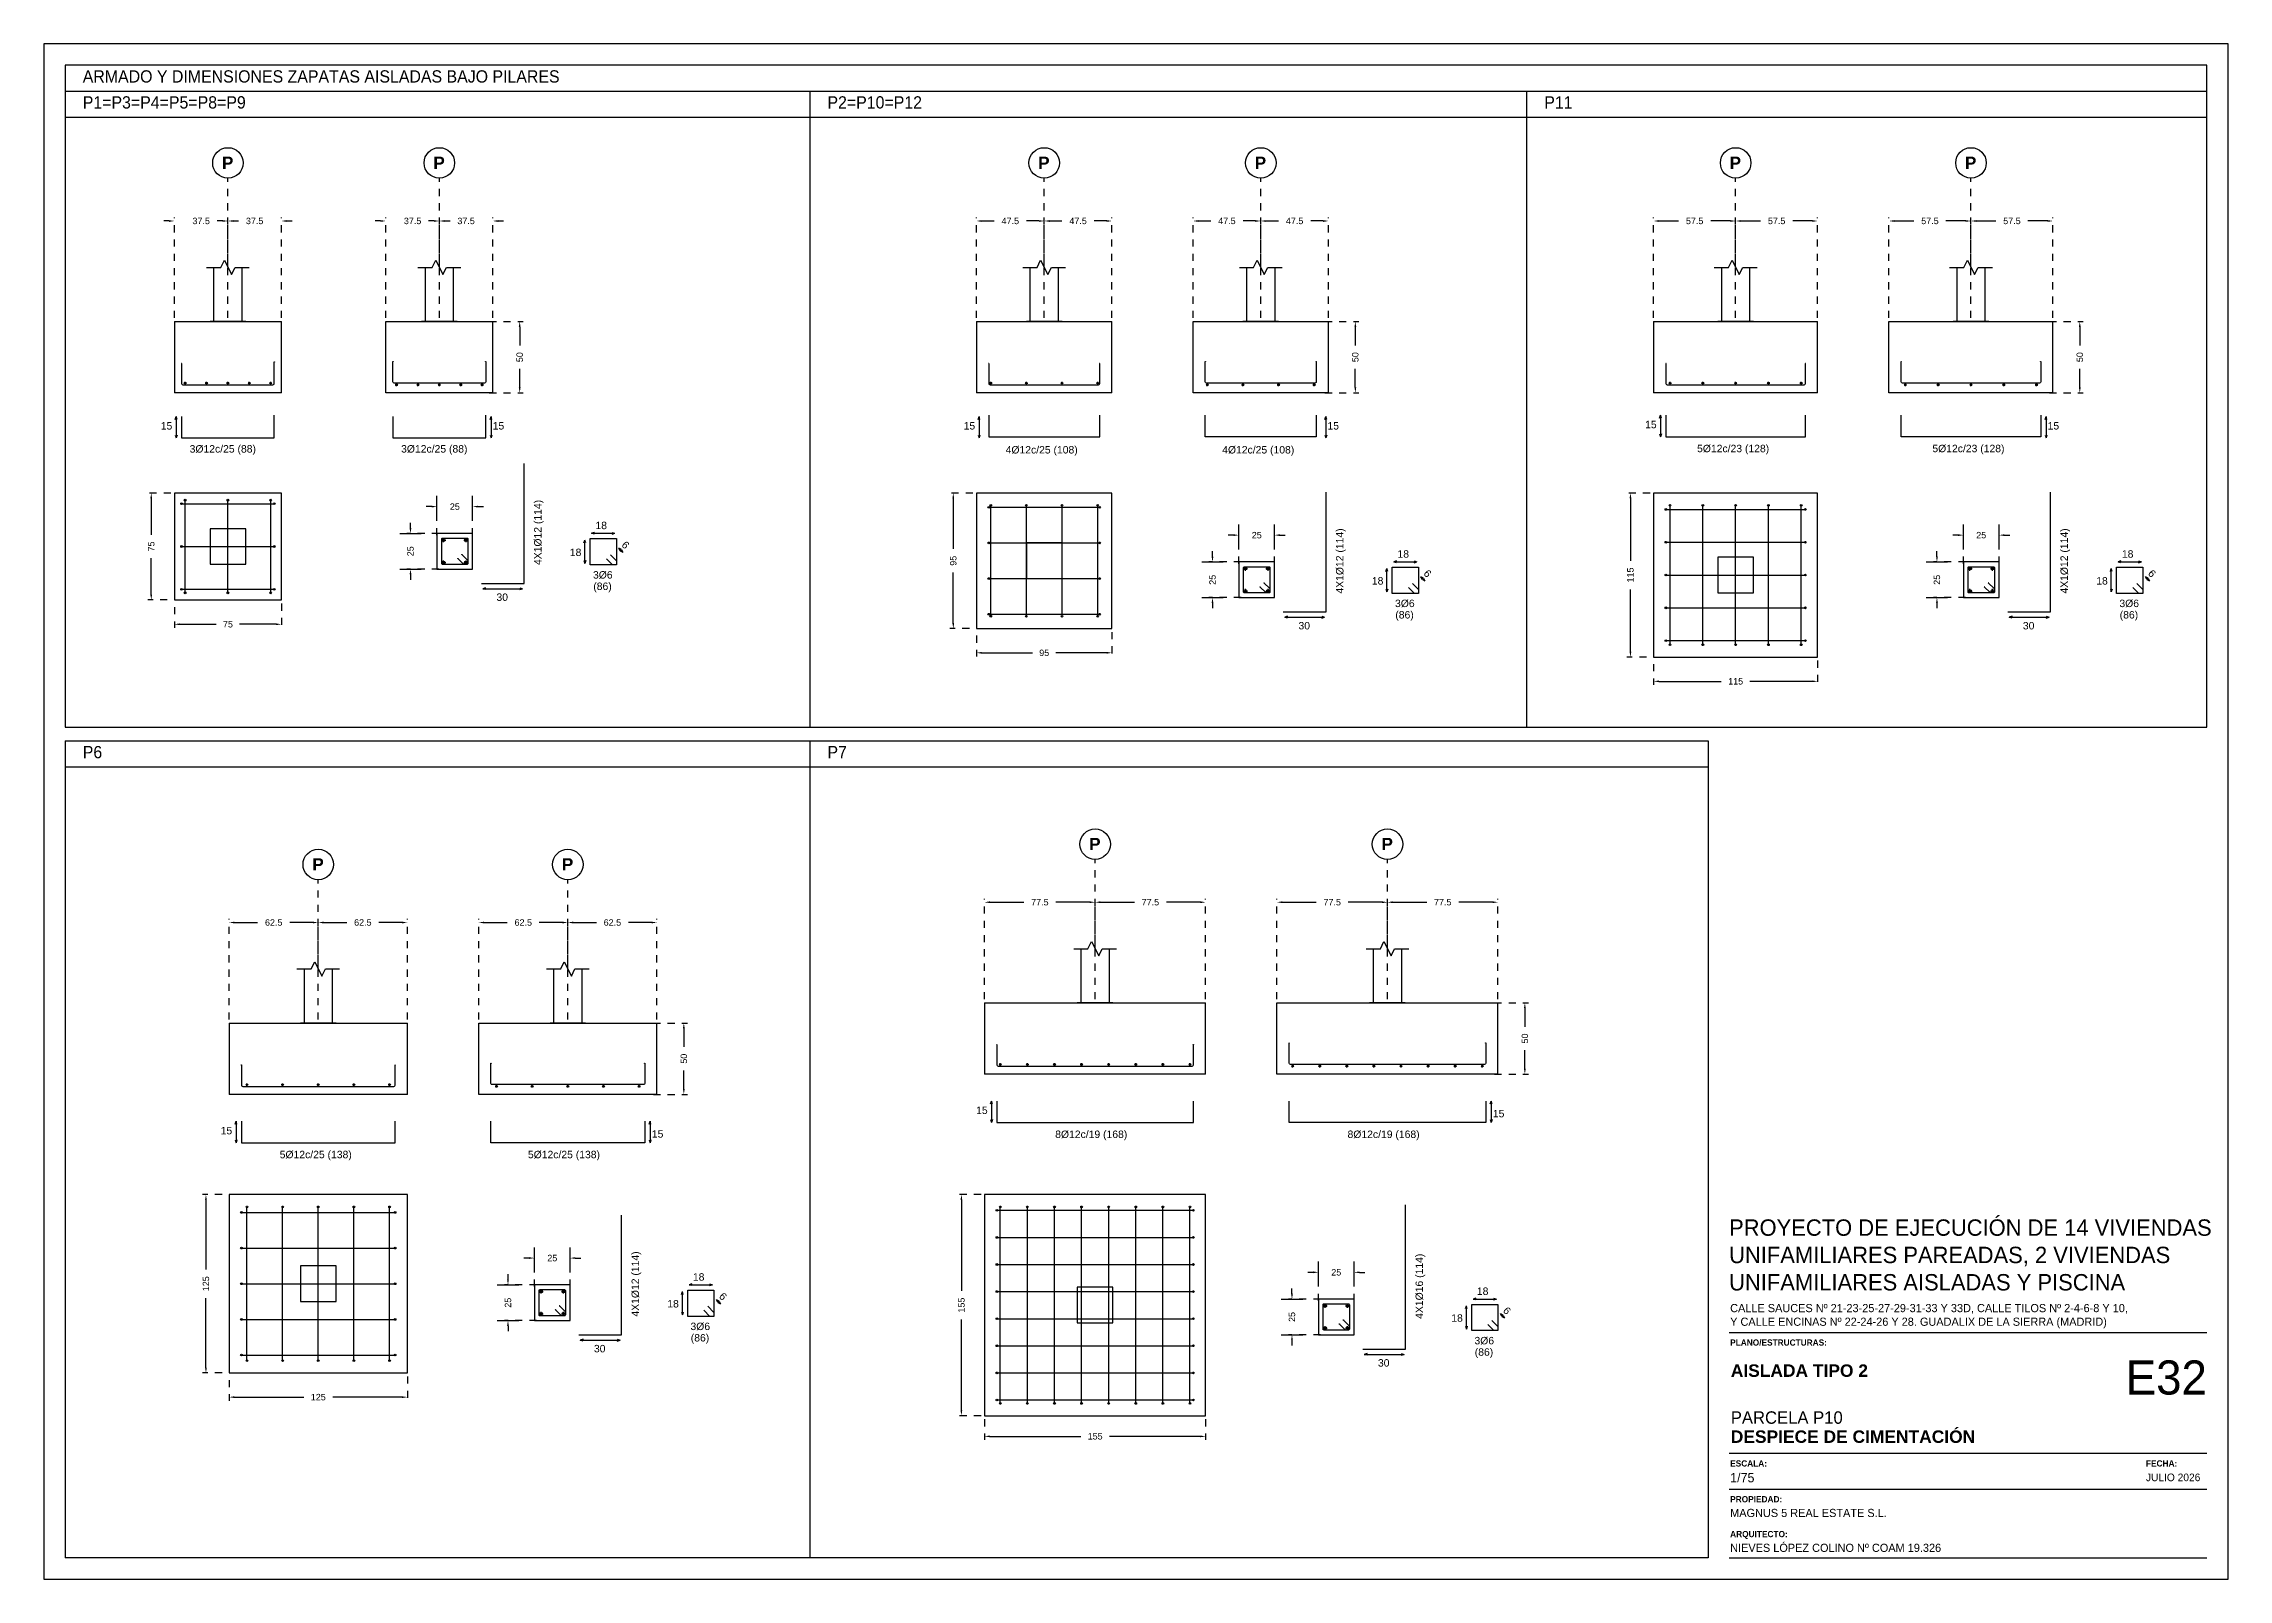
# Model space of a CAD drawing. Extents: x 2455 to 9764, y -806 to 181.
# Drawn here: x 4783.17 to 4813.81, y -582.59 to -561.05 of the extents above; entities that cross this region are included whole.
import ezdxf
from ezdxf.enums import TextEntityAlignment as Align

# ---------------------------------------------------------------- set-up
doc = ezdxf.new("R2010")
doc.units = 0
doc.header["$LTSCALE"] = 0.2
doc.header["$MEASUREMENT"] = 0
doc.linetypes.add('CYPE_PUNTO', pattern=[0.075, 0, -0.075])
doc.linetypes.add('PUNTOS2', pattern=[0.125, 0, -0.125])
for name, color, linetype in [('01_borde', 4, 'CONTINUOUS'), ('01_cajetín', 7, 'CONTINUOUS'), ('01_cotas', 4, 'CONTINUOUS'), ('01_MONO inst', 254, 'CONTINUOUS'), ('01_texto cartela', 4, 'CONTINUOUS'), ('CIM_COTAS', 2, 'CONTINUOUS'), ('CIM_DIB_ARMADOS', 4, 'CONTINUOUS'), ('CIM_GEOMETRIA', 2, 'CONTINUOUS'), ('CYPECABECERA', 2, 'CONTINUOUS'), ('WL', 7, 'CONTINUOUS')]:
    doc.layers.add(name, color=color, linetype=linetype)
doc.layers.add('01_cartela', color=6, linetype='CONTINUOUS', plot=False)
doc.styles.add('Century Gothic', font='', dxfattribs={"height": 2})
doc.styles.add('Century Gothic_3', font='', dxfattribs={"height": 4.5})
doc.styles.add('Century Gothic_5', font='', dxfattribs={"height": 2.5})
doc.styles.add('Century Gothic_6', font='', dxfattribs={"height": 11})
doc.styles.add('Estilo1', font='swissel.ttf')
doc.styles.add('NIEVES2', font='sanss___.ttf')
doc.styles.add('NIEVES3', font='swisseb.ttf')
doc.styles.add('ROMANS', font='romans')
doc.styles.get('Century Gothic').set_extended_font_data('Century Gothic')
doc.styles.get('Century Gothic_3').set_extended_font_data('Century Gothic')
doc.styles.get('Century Gothic_5').set_extended_font_data('Century Gothic')
doc.styles.get('Century Gothic_6').set_extended_font_data('Century Gothic')
doc.dimstyles.new('DECIMAL-50', dxfattribs={"dimtxt": 0.08, "dimasz": 0.15, "dimexe": 0.05, "dimexo": 0.05, "dimgap": 0.09, "dimtad": 0, "dimzin": 0, "dimdsep": 46, "dimtxsty": 'ROMANS', "dimblk": 'DOTSMALL', "dimcen": 0.09, "dimclrt": 7, "dimadec": 0, "dimazin": 0, "dimtfac": 1.38, "dimtix": 1, "dimtofl": 0, "dimtmove": 2, "dimatfit": 3, "dimldrblk": 'OBLIQUE', "dimfxl": 1, "dimtolj": 1, "dimtzin": 0, "dimarcsym": 0})

msp = doc.modelspace()

# ---------------------------------------------------------------- texts
at = {"layer": '01_borde', "color": 1, "ltscale": 0.01, "style": 'NIEVES2', "width": 0.926386}
for s, height, p in [('ARMADO Y DIMENSIONES ZAPATAS AISLADAS BAJO PILARES ', 0.17222, (4783.716, -561.596)), ('P1=P3=P4=P5=P8=P9', 0.17222, (4783.716, -561.96)), ('P2=P10=P12', 0.1722, (4794.16, -561.96)), ('P11', 0.1722, (4804.213, -561.96)), ('P6', 0.1722, (4783.716, -571.072)), ('P7', 0.1722, (4794.16, -571.072))]:
    msp.add_text(s, height=height, dxfattribs=at).set_placement(p)
at = {"layer": '01_borde', "color": 1, "ltscale": 0.01, "style": 'NIEVES3'}
for p in [(4785.668, -562.807), (4788.633, -562.807), (4797.115, -562.807), (4800.152, -562.807), (4806.812, -562.807), (4810.112, -562.807), (4797.83, -572.36), (4801.93, -572.36), (4786.935, -572.645), (4790.435, -572.645)]:
    msp.add_text('P', height=0.172, dxfattribs=at).set_placement(p)
at = {"layer": '01_cajetín', "color": 5, "style": 'Estilo1'}
for s, height, p in [('15', 0.1042, (4784.81, -566.493)), ('15', 0.1042, (4789.465, -566.493)), ('15', 0.1042, (4796.07, -566.493)), ('15', 0.1042, (4801.172, -566.493)), ('15', 0.1042, (4805.627, -566.475)), ('15', 0.1042, (4811.272, -566.493)), ('3%%C12c/25 (88)', 0.10417, (4785.215, -566.816)), ('3%%C12c/25 (88)', 0.10417, (4788.181, -566.816)), ('4%%C12c/25 (108)', 0.10417, (4796.659, -566.829)), ('4%%C12c/25 (108)', 0.10417, (4799.696, -566.829)), ('5%%C12c/23 (128)', 0.10417, (4806.356, -566.811)), ('5%%C12c/23 (128)', 0.10417, (4809.656, -566.811)), ('18', 0.1042, (4790.906, -567.89)), ('18', 0.1042, (4790.547, -568.267)), ('18', 0.1042, (4802.154, -568.29)), ('18', 0.1042, (4812.314, -568.29)), ('3%%c6', 0.1042, (4790.872, -568.583)), ('(86)', 0.1042, (4790.876, -568.743)), ('18', 0.1042, (4801.795, -568.667)), ('18', 0.1042, (4811.954, -568.667)), ('30', 0.1042, (4789.518, -568.896)), ('3%%c6', 0.1042, (4802.12, -568.983)), ('3%%c6', 0.1042, (4812.279, -568.983)), ('30', 0.1042, (4800.766, -569.296)), ('(86)', 0.1042, (4802.124, -569.143)), ('30', 0.1042, (4810.925, -569.296)), ('(86)', 0.1042, (4812.283, -569.143)), ('15', 0.1042, (4796.245, -576.092)), ('15', 0.1042, (4785.65, -576.377)), ('15', 0.1042, (4791.697, -576.423)), ('8%%C12c/19 (168)', 0.10417, (4797.354, -576.428)), ('8%%C12c/19 (168)', 0.10417, (4801.454, -576.428)), ('15', 0.1042, (4803.492, -576.138)), ('5%%C12c/25 (138)', 0.10417, (4786.478, -576.712)), ('5%%C12c/25 (138)', 0.10417, (4789.959, -576.712)), ('18', 0.1042, (4792.273, -578.429)), ('18', 0.1042, (4791.914, -578.805)), ('18', 0.1042, (4803.268, -578.629)), ('3%%c6', 0.1042, (4792.239, -579.122)), ('18', 0.1042, (4802.909, -579.005)), ('30', 0.1042, (4790.885, -579.434)), ('(86)', 0.1042, (4792.243, -579.282)), ('3%%c6', 0.1042, (4803.234, -579.322)), ('(86)', 0.1042, (4803.238, -579.482)), ('30', 0.1042, (4801.88, -579.634))]:
    msp.add_text(s, height=height, dxfattribs=at).set_placement(p, align=Align.BOTTOM_LEFT)
for s, height, rotation, p in [('4X1%%C12 (114)', 0.10417, 90, (4790.181, -568.362)), ('4X1%%C12 (114)', 0.10417, 90, (4801.428, -568.762)), ('4X1%%C12 (114)', 0.10417, 90, (4811.588, -568.762)), ('6', 0.104, 315, (4791.241, -568.111)), ('6', 0.104, 315, (4802.489, -568.511)), ('6', 0.104, 315, (4812.649, -568.511)), ('4X1%%C12 (114)', 0.10417, 90, (4791.548, -578.901)), ('4X1%%C16 (114)', 0.10417, 90, (4802.543, -578.933)), ('6', 0.104, 315, (4792.608, -578.649)), ('6', 0.104, 315, (4803.603, -578.849))]:
    msp.add_text(s, height=height, rotation=rotation, dxfattribs=at).set_placement(p, align=Align.BOTTOM_LEFT)
at = {"layer": '01_texto cartela', "color": 5}
for s, insert, char_height, width, attachment_point, style in [('\\PPROYECTO DE EJECUCIÓN DE 14 VIVIENDAS UNIFAMILIARES PAREADAS, 2 VIVIENDAS UNIFAMILIARES AISLADAS Y PISCINA', (4806.805, -577.155), 0.23, 6.82217, 1, 'Century Gothic_3'), ('CALLE SAUCES Nº 21-23-25-27-29-31-33 Y 33D, CALLE TILOS Nº 2-4-6-8 Y 10, \\PY CALLE ENCINAS Nº 22-24-26 Y 28. GUADALIX DE LA SIERRA (MADRID)', (4806.82, -578.725), 0.11455, 9.24681, 1, 'Century Gothic'), ('{\\fCentury Gothic|b1|i0|c0|p34;PLANO/ESTRUCTURAS: }', (4806.82, -579.222), 0.08701, 2.11715, 1, 'Century Gothic'), ('\\pt2.3273;\\PPARCELA P10', (4806.829, -580.407), 0.17455, 7.00908, 7, 'Century Gothic_5'), ('\\pt2.3273;DESPIECE DE CIMENTACIÓN', (4806.829, -580.675), 0.17455, 7.00908, 7, 'NIEVES3'), ('{\\fCentury Gothic|b1|i0|c0|p34;ESCALA: }', (4806.82, -580.917), 0.08701, 2.11715, 1, 'Century Gothic'), ('1/75', (4806.82, -581.095), 0.1309, 2.11715, 1, 'Century Gothic'), ('JULIO 2026', (4812.651, -581.103), 0.1069, 3.50438, 1, 'Century Gothic'), ('{\\fCentury Gothic|b1|i0|c0|p34;FECHA: }', (4812.651, -580.917), 0.08701, 2.11715, 1, 'Century Gothic'), ('{\\fCentury Gothic|b1|i0|c0|p34;PROPIEDAD:}', (4806.82, -581.419), 0.08701, 0.83709, 1, 'Century Gothic'), ('MAGNUS 5 REAL ESTATE S.L.', (4806.82, -581.598), 0.11455, 4.88231, 1, 'Century Gothic'), ('{\\fCentury Gothic|b1|i0|c0|p34;ARQUITECTO:}', (4806.82, -581.908), 0.08701, 0.83709, 1, 'Century Gothic'), ('NIEVES LÓPEZ COLINO Nº COAM 19.326', (4806.82, -582.087), 0.11455, 3.65153, 1, 'Century Gothic')]:
    msp.add_mtext(s, dxfattribs=dict(at, insert=insert, char_height=char_height, width=width, attachment_point=attachment_point, style=style))
at = {"layer": '01_texto cartela', "color": 1}
for s, insert, char_height, width, attachment_point, style in [('AISLADA TIPO 2 ', (4806.829, -579.749), 0.17455, 7.00908, 7, 'NIEVES3'), ('E32', (4813.506, -579.516), 0.4786, 1.04985, 3, 'Century Gothic_6')]:
    msp.add_mtext(s, dxfattribs=dict(at, insert=insert, char_height=char_height, width=width, attachment_point=attachment_point, style=style))

# ---------------------------------------------------------------- blocks, each defined once
blk = doc.blocks.new('*D1045')
at = {"layer": '01_cotas', "color": 0, "lineweight": -2, "transparency": 16777216}
for p, q in [((4789.976, -578.081), (4789.901, -578.081)), ((4790.626, -578.081), (4790.701, -578.081))]:
    blk.add_line(p, q, dxfattribs=at)
at = {"layer": '01_cotas', "color": 0, "linetype": 'PUNTOS2', "lineweight": -2, "transparency": 16777216}
for p, q in [((4790.051, -578.481), (4790.051, -578.031)), ((4790.551, -578.481), (4790.551, -578.031))]:
    blk.add_line(p, q, dxfattribs=at)
at = {"layer": '01_cotas', "color": 0, "transparency": 16777216}
for points in [[(4789.976, -578.068), (4789.976, -578.093), (4790.051, -578.081)], [(4790.626, -578.068), (4790.626, -578.093), (4790.551, -578.081)]]:
    blk.add_solid(points, dxfattribs=at)
at = {"layer": '01_cotas', "color": 5, "transparency": 16777216, "insert": (4790.301, -578.081), "char_height": 0.09, "attachment_point": 5, "style": 'Estilo1'}
blk.add_mtext('\\A1;25', dxfattribs=at)
blk = doc.blocks.new('*D1046')
at = {"layer": '01_cotas', "color": 0, "lineweight": -2, "transparency": 16777216}
for p, q in [((4789.68, -578.382), (4789.68, -578.307)), ((4789.68, -579.032), (4789.68, -579.107))]:
    blk.add_line(p, q, dxfattribs=at)
at = {"layer": '01_cotas', "color": 0, "linetype": 'PUNTOS2', "lineweight": -2, "transparency": 16777216}
for p, q in [((4790.08, -578.457), (4789.63, -578.457)), ((4790.08, -578.957), (4789.63, -578.957))]:
    blk.add_line(p, q, dxfattribs=at)
at = {"layer": '01_cotas', "color": 0, "transparency": 16777216}
for points in [[(4789.667, -578.382), (4789.692, -578.382), (4789.68, -578.457)], [(4789.667, -579.032), (4789.692, -579.032), (4789.68, -578.957)]]:
    blk.add_solid(points, dxfattribs=at)
at = {"layer": '01_cotas', "color": 5, "transparency": 16777216, "insert": (4789.68, -578.707), "char_height": 0.09, "attachment_point": 5, "rotation": 90, "style": 'Estilo1'}
blk.add_mtext('\\A1;25', dxfattribs=at)
blk = doc.blocks.new('*D1047')
at = {"layer": '01_cotas', "color": 0, "linetype": 'PUNTOS2', "lineweight": -2, "transparency": 16777216}
for p, q in [((4791.719, -574.785), (4792.196, -574.785)), ((4791.719, -575.785), (4792.196, -575.785))]:
    blk.add_line(p, q, dxfattribs=at)
at = {"layer": '01_cotas', "color": 0, "lineweight": -2, "transparency": 16777216}
for p, q in [((4792.146, -574.86), (4792.146, -575.12)), ((4792.146, -575.71), (4792.146, -575.45))]:
    blk.add_line(p, q, dxfattribs=at)
at = {"layer": '01_cotas', "color": 0, "transparency": 16777216}
for points in [[(4792.133, -574.86), (4792.158, -574.86), (4792.146, -574.785)], [(4792.133, -575.71), (4792.158, -575.71), (4792.146, -575.785)]]:
    blk.add_solid(points, dxfattribs=at)
at = {"layer": '01_cotas', "color": 5, "transparency": 16777216, "insert": (4792.146, -575.285), "char_height": 0.09, "attachment_point": 5, "rotation": 90, "style": 'Estilo1'}
blk.add_mtext('\\A1;50', dxfattribs=at)
blk = doc.blocks.new('*D1048')
at = {"layer": '01_cotas', "color": 0, "linetype": 'PUNTOS2', "lineweight": -2, "transparency": 16777216}
for p, q in [((4785.769, -574.735), (4785.769, -573.325)), ((4787.019, -574.735), (4787.019, -573.325))]:
    blk.add_line(p, q, dxfattribs=at)
at = {"layer": '01_cotas', "color": 0, "lineweight": -2, "transparency": 16777216}
for p, q in [((4785.844, -573.375), (4786.169, -573.375)), ((4786.944, -573.375), (4786.619, -573.375))]:
    blk.add_line(p, q, dxfattribs=at)
at = {"layer": '01_cotas', "color": 0, "transparency": 16777216}
for points in [[(4785.844, -573.363), (4785.844, -573.388), (4785.769, -573.375)], [(4786.944, -573.363), (4786.944, -573.388), (4787.019, -573.375)]]:
    blk.add_solid(points, dxfattribs=at)
at = {"layer": '01_cotas', "color": 5, "transparency": 16777216, "insert": (4786.394, -573.375), "char_height": 0.09, "attachment_point": 5, "style": 'Estilo1'}
blk.add_mtext('\\A1;62.5', dxfattribs=at)
blk = doc.blocks.new('*D1049')
at = {"layer": '01_cotas', "color": 0, "linetype": 'PUNTOS2', "lineweight": -2, "transparency": 16777216}
for p, q in [((4785.669, -577.191), (4785.394, -577.191)), ((4785.669, -579.691), (4785.394, -579.691))]:
    blk.add_line(p, q, dxfattribs=at)
at = {"layer": '01_cotas', "color": 0, "lineweight": -2, "transparency": 16777216}
for p, q in [((4785.444, -577.266), (4785.444, -578.239)), ((4785.444, -579.616), (4785.444, -578.642))]:
    blk.add_line(p, q, dxfattribs=at)
at = {"layer": '01_cotas', "color": 0, "transparency": 16777216}
for points in [[(4785.431, -577.266), (4785.456, -577.266), (4785.444, -577.191)], [(4785.431, -579.616), (4785.456, -579.616), (4785.444, -579.691)]]:
    blk.add_solid(points, dxfattribs=at)
at = {"layer": '01_cotas', "color": 5, "transparency": 16777216, "insert": (4785.444, -578.441), "char_height": 0.09, "attachment_point": 5, "rotation": 90, "style": 'Estilo1'}
blk.add_mtext('\\A1;125', dxfattribs=at)
blk = doc.blocks.new('*D1050')
at = {"layer": '01_cotas', "color": 0, "linetype": 'PUNTOS2', "lineweight": -2, "transparency": 16777216}
for p, q in [((4785.769, -579.791), (4785.769, -580.081)), ((4788.269, -579.741), (4788.269, -580.081))]:
    blk.add_line(p, q, dxfattribs=at)
at = {"layer": '01_cotas', "color": 0, "lineweight": -2, "transparency": 16777216}
for p, q in [((4785.844, -580.031), (4786.818, -580.031)), ((4788.194, -580.031), (4787.221, -580.031))]:
    blk.add_line(p, q, dxfattribs=at)
at = {"layer": '01_cotas', "color": 0, "transparency": 16777216}
for points in [[(4785.844, -580.019), (4785.844, -580.044), (4785.769, -580.031)], [(4788.194, -580.019), (4788.194, -580.044), (4788.269, -580.031)]]:
    blk.add_solid(points, dxfattribs=at)
at = {"layer": '01_cotas', "color": 5, "transparency": 16777216, "insert": (4787.019, -580.031), "char_height": 0.09, "width": 0.00915, "attachment_point": 5, "style": 'Estilo1'}
blk.add_mtext('\\A1;125', dxfattribs=at)
blk = doc.blocks.new('*D1051')
at = {"layer": '01_cotas', "color": 0, "linetype": 'PUNTOS2', "lineweight": -2, "transparency": 16777216}
for p, q in [((4787.019, -574.735), (4787.019, -573.325)), ((4788.269, -574.735), (4788.269, -573.325))]:
    blk.add_line(p, q, dxfattribs=at)
at = {"layer": '01_cotas', "color": 0, "lineweight": -2, "transparency": 16777216}
for p, q in [((4787.094, -573.375), (4787.419, -573.375)), ((4788.194, -573.375), (4787.869, -573.375))]:
    blk.add_line(p, q, dxfattribs=at)
at = {"layer": '01_cotas', "color": 0, "transparency": 16777216}
for points in [[(4787.094, -573.363), (4787.094, -573.388), (4787.019, -573.375)], [(4788.194, -573.363), (4788.194, -573.388), (4788.269, -573.375)]]:
    blk.add_solid(points, dxfattribs=at)
at = {"layer": '01_cotas', "color": 5, "transparency": 16777216, "insert": (4787.644, -573.375), "char_height": 0.09, "attachment_point": 5, "style": 'Estilo1'}
blk.add_mtext('\\A1;62.5', dxfattribs=at)
blk = doc.blocks.new('*D1052')
at = {"layer": '01_cotas', "color": 0, "linetype": 'PUNTOS2', "lineweight": -2, "transparency": 16777216}
for p, q in [((4789.269, -574.735), (4789.269, -573.325)), ((4790.519, -574.735), (4790.519, -573.325))]:
    blk.add_line(p, q, dxfattribs=at)
at = {"layer": '01_cotas', "color": 0, "lineweight": -2, "transparency": 16777216}
for p, q in [((4789.344, -573.375), (4789.669, -573.375)), ((4790.444, -573.375), (4790.119, -573.375))]:
    blk.add_line(p, q, dxfattribs=at)
at = {"layer": '01_cotas', "color": 0, "transparency": 16777216}
for points in [[(4789.344, -573.363), (4789.344, -573.388), (4789.269, -573.375)], [(4790.444, -573.363), (4790.444, -573.388), (4790.519, -573.375)]]:
    blk.add_solid(points, dxfattribs=at)
at = {"layer": '01_cotas', "color": 5, "transparency": 16777216, "insert": (4789.894, -573.375), "char_height": 0.09, "attachment_point": 5, "style": 'Estilo1'}
blk.add_mtext('\\A1;62.5', dxfattribs=at)
blk = doc.blocks.new('*D1053')
at = {"layer": '01_cotas', "color": 0, "linetype": 'PUNTOS2', "lineweight": -2, "transparency": 16777216}
for p, q in [((4790.519, -574.735), (4790.519, -573.325)), ((4791.769, -574.735), (4791.769, -573.325))]:
    blk.add_line(p, q, dxfattribs=at)
at = {"layer": '01_cotas', "color": 0, "lineweight": -2, "transparency": 16777216}
for p, q in [((4790.594, -573.375), (4790.919, -573.375)), ((4791.694, -573.375), (4791.369, -573.375))]:
    blk.add_line(p, q, dxfattribs=at)
at = {"layer": '01_cotas', "color": 0, "transparency": 16777216}
for points in [[(4790.594, -573.363), (4790.594, -573.388), (4790.519, -573.375)], [(4791.694, -573.363), (4791.694, -573.388), (4791.769, -573.375)]]:
    blk.add_solid(points, dxfattribs=at)
at = {"layer": '01_cotas', "color": 5, "transparency": 16777216, "insert": (4791.144, -573.375), "char_height": 0.09, "attachment_point": 5, "style": 'Estilo1'}
blk.add_mtext('\\A1;62.5', dxfattribs=at)
blk = doc.blocks.new('*D1054')
at = {"layer": '01_cotas', "color": 0, "linetype": 'PUNTOS2', "lineweight": -2, "transparency": 16777216}
for p, q in [((4796.2, -567.352), (4795.875, -567.352)), ((4796.15, -569.252), (4795.875, -569.252))]:
    blk.add_line(p, q, dxfattribs=at)
at = {"layer": '01_cotas', "color": 0, "lineweight": -2, "transparency": 16777216}
for p, q in [((4795.925, -567.427), (4795.925, -568.137)), ((4795.925, -569.177), (4795.925, -568.467))]:
    blk.add_line(p, q, dxfattribs=at)
at = {"layer": '01_cotas', "color": 0, "transparency": 16777216}
for points in [[(4795.912, -567.427), (4795.937, -567.427), (4795.925, -567.352)], [(4795.912, -569.177), (4795.937, -569.177), (4795.925, -569.252)]]:
    blk.add_solid(points, dxfattribs=at)
at = {"layer": '01_cotas', "color": 5, "transparency": 16777216, "insert": (4795.925, -568.302), "char_height": 0.09, "attachment_point": 5, "rotation": 90, "style": 'Estilo1'}
blk.add_mtext('\\A1;95', dxfattribs=at)
blk = doc.blocks.new('*D1055')
at = {"layer": '01_cotas', "color": 0, "linetype": 'PUNTOS2', "lineweight": -2, "transparency": 16777216}
for p, q in [((4796.25, -569.352), (4796.25, -569.643)), ((4798.15, -569.302), (4798.15, -569.643))]:
    blk.add_line(p, q, dxfattribs=at)
at = {"layer": '01_cotas', "color": 0, "lineweight": -2, "transparency": 16777216}
for p, q in [((4796.325, -569.593), (4797.035, -569.593)), ((4798.075, -569.593), (4797.365, -569.593))]:
    blk.add_line(p, q, dxfattribs=at)
at = {"layer": '01_cotas', "color": 0, "transparency": 16777216}
for points in [[(4796.325, -569.58), (4796.325, -569.605), (4796.25, -569.593)], [(4798.075, -569.58), (4798.075, -569.605), (4798.15, -569.593)]]:
    blk.add_solid(points, dxfattribs=at)
at = {"layer": '01_cotas', "color": 5, "transparency": 16777216, "insert": (4797.2, -569.593), "char_height": 0.09, "width": 0.00915, "attachment_point": 5, "style": 'Estilo1'}
blk.add_mtext('\\A1;95', dxfattribs=at)
blk = doc.blocks.new('*D1056')
at = {"layer": '01_cotas', "color": 0, "lineweight": -2, "transparency": 16777216}
for p, q in [((4799.856, -567.943), (4799.781, -567.943)), ((4800.506, -567.943), (4800.581, -567.943))]:
    blk.add_line(p, q, dxfattribs=at)
at = {"layer": '01_cotas', "color": 0, "linetype": 'PUNTOS2', "lineweight": -2, "transparency": 16777216}
for p, q in [((4799.931, -568.343), (4799.931, -567.893)), ((4800.431, -568.343), (4800.431, -567.893))]:
    blk.add_line(p, q, dxfattribs=at)
at = {"layer": '01_cotas', "color": 0, "transparency": 16777216}
for points in [[(4799.856, -567.93), (4799.856, -567.955), (4799.931, -567.943)], [(4800.506, -567.93), (4800.506, -567.955), (4800.431, -567.943)]]:
    blk.add_solid(points, dxfattribs=at)
at = {"layer": '01_cotas', "color": 5, "transparency": 16777216, "insert": (4800.181, -567.943), "char_height": 0.09, "attachment_point": 5, "style": 'Estilo1'}
blk.add_mtext('\\A1;25', dxfattribs=at)
blk = doc.blocks.new('*D1057')
at = {"layer": '01_cotas', "color": 0, "linetype": 'PUNTOS2', "lineweight": -2, "transparency": 16777216}
for p, q in [((4799.96, -568.319), (4799.51, -568.319)), ((4799.96, -568.819), (4799.51, -568.819))]:
    blk.add_line(p, q, dxfattribs=at)
at = {"layer": '01_cotas', "color": 0, "lineweight": -2, "transparency": 16777216}
for p, q in [((4799.56, -568.244), (4799.56, -568.169)), ((4799.56, -568.894), (4799.56, -568.969))]:
    blk.add_line(p, q, dxfattribs=at)
at = {"layer": '01_cotas', "color": 0, "transparency": 16777216}
for points in [[(4799.548, -568.244), (4799.573, -568.244), (4799.56, -568.319)], [(4799.548, -568.894), (4799.573, -568.894), (4799.56, -568.819)]]:
    blk.add_solid(points, dxfattribs=at)
at = {"layer": '01_cotas', "color": 5, "transparency": 16777216, "insert": (4799.56, -568.569), "char_height": 0.09, "attachment_point": 5, "rotation": 90, "style": 'Estilo1'}
blk.add_mtext('\\A1;25', dxfattribs=at)
blk = doc.blocks.new('*D1058')
at = {"layer": '01_cotas', "color": 0, "linetype": 'PUNTOS2', "lineweight": -2, "transparency": 16777216}
for p, q in [((4801.137, -564.947), (4801.613, -564.947)), ((4801.137, -565.947), (4801.613, -565.947))]:
    blk.add_line(p, q, dxfattribs=at)
at = {"layer": '01_cotas', "color": 0, "lineweight": -2, "transparency": 16777216}
for p, q in [((4801.563, -565.022), (4801.563, -565.282)), ((4801.563, -565.872), (4801.563, -565.611))]:
    blk.add_line(p, q, dxfattribs=at)
at = {"layer": '01_cotas', "color": 0, "transparency": 16777216}
for points in [[(4801.551, -565.022), (4801.576, -565.022), (4801.563, -564.947)], [(4801.551, -565.872), (4801.576, -565.872), (4801.563, -565.947)]]:
    blk.add_solid(points, dxfattribs=at)
at = {"layer": '01_cotas', "color": 5, "transparency": 16777216, "insert": (4801.563, -565.447), "char_height": 0.09, "attachment_point": 5, "rotation": 90, "style": 'Estilo1'}
blk.add_mtext('\\A1;50', dxfattribs=at)
blk = doc.blocks.new('*D1059')
at = {"layer": '01_cotas', "color": 0, "linetype": 'PUNTOS2', "lineweight": -2, "transparency": 16777216}
for p, q in [((4796.25, -564.897), (4796.25, -563.487)), ((4797.2, -564.897), (4797.2, -563.487))]:
    blk.add_line(p, q, dxfattribs=at)
at = {"layer": '01_cotas', "color": 0, "lineweight": -2, "transparency": 16777216}
for p, q in [((4796.325, -563.537), (4796.499, -563.537)), ((4797.125, -563.537), (4796.951, -563.537))]:
    blk.add_line(p, q, dxfattribs=at)
at = {"layer": '01_cotas', "color": 0, "transparency": 16777216}
for points in [[(4796.325, -563.525), (4796.325, -563.55), (4796.25, -563.537)], [(4797.125, -563.525), (4797.125, -563.55), (4797.2, -563.537)]]:
    blk.add_solid(points, dxfattribs=at)
at = {"layer": '01_cotas', "color": 5, "transparency": 16777216, "insert": (4796.725, -563.537), "char_height": 0.09, "attachment_point": 5, "style": 'Estilo1'}
blk.add_mtext('\\A1;47.5', dxfattribs=at)
blk = doc.blocks.new('*D1060')
at = {"layer": '01_cotas', "color": 0, "linetype": 'PUNTOS2', "lineweight": -2, "transparency": 16777216}
for p, q in [((4797.2, -564.897), (4797.2, -563.487)), ((4798.15, -564.897), (4798.15, -563.487))]:
    blk.add_line(p, q, dxfattribs=at)
at = {"layer": '01_cotas', "color": 0, "lineweight": -2, "transparency": 16777216}
for p, q in [((4797.275, -563.537), (4797.449, -563.537)), ((4798.075, -563.537), (4797.901, -563.537))]:
    blk.add_line(p, q, dxfattribs=at)
at = {"layer": '01_cotas', "color": 0, "transparency": 16777216}
for points in [[(4797.275, -563.525), (4797.275, -563.55), (4797.2, -563.537)], [(4798.075, -563.525), (4798.075, -563.55), (4798.15, -563.537)]]:
    blk.add_solid(points, dxfattribs=at)
at = {"layer": '01_cotas', "color": 5, "transparency": 16777216, "insert": (4797.675, -563.537), "char_height": 0.09, "attachment_point": 5, "style": 'Estilo1'}
blk.add_mtext('\\A1;47.5', dxfattribs=at)
blk = doc.blocks.new('*D1061')
at = {"layer": '01_cotas', "color": 0, "linetype": 'PUNTOS2', "lineweight": -2, "transparency": 16777216}
for p, q in [((4799.287, -564.897), (4799.287, -563.487)), ((4800.237, -564.897), (4800.237, -563.487))]:
    blk.add_line(p, q, dxfattribs=at)
at = {"layer": '01_cotas', "color": 0, "lineweight": -2, "transparency": 16777216}
for p, q in [((4799.362, -563.537), (4799.536, -563.537)), ((4800.162, -563.537), (4799.988, -563.537))]:
    blk.add_line(p, q, dxfattribs=at)
at = {"layer": '01_cotas', "color": 0, "transparency": 16777216}
for points in [[(4799.362, -563.525), (4799.362, -563.55), (4799.287, -563.537)], [(4800.162, -563.525), (4800.162, -563.55), (4800.237, -563.537)]]:
    blk.add_solid(points, dxfattribs=at)
at = {"layer": '01_cotas', "color": 5, "transparency": 16777216, "insert": (4799.762, -563.537), "char_height": 0.09, "attachment_point": 5, "style": 'Estilo1'}
blk.add_mtext('\\A1;47.5', dxfattribs=at)
blk = doc.blocks.new('*D1062')
at = {"layer": '01_cotas', "color": 0, "linetype": 'PUNTOS2', "lineweight": -2, "transparency": 16777216}
for p, q in [((4800.237, -564.897), (4800.237, -563.487)), ((4801.187, -564.897), (4801.187, -563.487))]:
    blk.add_line(p, q, dxfattribs=at)
at = {"layer": '01_cotas', "color": 0, "lineweight": -2, "transparency": 16777216}
for p, q in [((4800.312, -563.537), (4800.486, -563.537)), ((4801.112, -563.537), (4800.938, -563.537))]:
    blk.add_line(p, q, dxfattribs=at)
at = {"layer": '01_cotas', "color": 0, "transparency": 16777216}
for points in [[(4800.312, -563.525), (4800.312, -563.55), (4800.237, -563.537)], [(4801.112, -563.525), (4801.112, -563.55), (4801.187, -563.537)]]:
    blk.add_solid(points, dxfattribs=at)
at = {"layer": '01_cotas', "color": 5, "transparency": 16777216, "insert": (4800.712, -563.537), "char_height": 0.09, "attachment_point": 5, "style": 'Estilo1'}
blk.add_mtext('\\A1;47.5', dxfattribs=at)
blk = doc.blocks.new('*D1063')
at = {"layer": '01_cotas', "color": 0, "linetype": 'PUNTOS2', "lineweight": -2, "transparency": 16777216}
for p, q in [((4784.952, -567.352), (4784.627, -567.352)), ((4784.902, -568.852), (4784.627, -568.852))]:
    blk.add_line(p, q, dxfattribs=at)
at = {"layer": '01_cotas', "color": 0, "lineweight": -2, "transparency": 16777216}
for p, q in [((4784.677, -567.427), (4784.677, -567.938)), ((4784.677, -568.777), (4784.677, -568.266))]:
    blk.add_line(p, q, dxfattribs=at)
at = {"layer": '01_cotas', "color": 0, "transparency": 16777216}
for points in [[(4784.664, -567.427), (4784.689, -567.427), (4784.677, -567.352)], [(4784.664, -568.777), (4784.689, -568.777), (4784.677, -568.852)]]:
    blk.add_solid(points, dxfattribs=at)
at = {"layer": '01_cotas', "color": 5, "transparency": 16777216, "insert": (4784.677, -568.102), "char_height": 0.09, "attachment_point": 5, "rotation": 90, "style": 'Estilo1'}
blk.add_mtext('\\A1;75', dxfattribs=at)
blk = doc.blocks.new('*D1064')
at = {"layer": '01_cotas', "color": 0, "linetype": 'PUNTOS2', "lineweight": -2, "transparency": 16777216}
for p, q in [((4786.502, -568.902), (4786.502, -569.243)), ((4785.002, -568.952), (4785.002, -569.243))]:
    blk.add_line(p, q, dxfattribs=at)
at = {"layer": '01_cotas', "color": 0, "lineweight": -2, "transparency": 16777216}
for p, q in [((4785.077, -569.193), (4785.588, -569.193)), ((4786.427, -569.193), (4785.916, -569.193))]:
    blk.add_line(p, q, dxfattribs=at)
at = {"layer": '01_cotas', "color": 0, "transparency": 16777216}
for points in [[(4785.077, -569.18), (4785.077, -569.205), (4785.002, -569.193)], [(4786.427, -569.18), (4786.427, -569.205), (4786.502, -569.193)]]:
    blk.add_solid(points, dxfattribs=at)
at = {"layer": '01_cotas', "color": 5, "transparency": 16777216, "insert": (4785.752, -569.193), "char_height": 0.09, "width": 0.00915, "attachment_point": 5, "style": 'Estilo1'}
blk.add_mtext('\\A1;75', dxfattribs=at)
blk = doc.blocks.new('*D1065')
at = {"layer": '01_cotas', "color": 0, "lineweight": -2, "transparency": 16777216}
for p, q in [((4788.609, -567.543), (4788.534, -567.543)), ((4789.259, -567.543), (4789.334, -567.543))]:
    blk.add_line(p, q, dxfattribs=at)
at = {"layer": '01_cotas', "color": 0, "linetype": 'PUNTOS2', "lineweight": -2, "transparency": 16777216}
for p, q in [((4788.684, -567.943), (4788.684, -567.493)), ((4789.184, -567.943), (4789.184, -567.493))]:
    blk.add_line(p, q, dxfattribs=at)
at = {"layer": '01_cotas', "color": 0, "transparency": 16777216}
for points in [[(4788.609, -567.53), (4788.609, -567.555), (4788.684, -567.543)], [(4789.259, -567.53), (4789.259, -567.555), (4789.184, -567.543)]]:
    blk.add_solid(points, dxfattribs=at)
at = {"layer": '01_cotas', "color": 5, "transparency": 16777216, "insert": (4788.934, -567.543), "char_height": 0.09, "attachment_point": 5, "style": 'Estilo1'}
blk.add_mtext('\\A1;25', dxfattribs=at)
blk = doc.blocks.new('*D1066')
at = {"layer": '01_cotas', "color": 0, "linetype": 'PUNTOS2', "lineweight": -2, "transparency": 16777216}
for p, q in [((4788.712, -567.919), (4788.262, -567.919)), ((4788.712, -568.419), (4788.262, -568.419))]:
    blk.add_line(p, q, dxfattribs=at)
at = {"layer": '01_cotas', "color": 0, "lineweight": -2, "transparency": 16777216}
for p, q in [((4788.312, -567.844), (4788.312, -567.769)), ((4788.312, -568.494), (4788.312, -568.569))]:
    blk.add_line(p, q, dxfattribs=at)
at = {"layer": '01_cotas', "color": 0, "transparency": 16777216}
for points in [[(4788.3, -567.844), (4788.325, -567.844), (4788.312, -567.919)], [(4788.3, -568.494), (4788.325, -568.494), (4788.312, -568.419)]]:
    blk.add_solid(points, dxfattribs=at)
at = {"layer": '01_cotas', "color": 5, "transparency": 16777216, "insert": (4788.312, -568.169), "char_height": 0.09, "attachment_point": 5, "rotation": 90, "style": 'Estilo1'}
blk.add_mtext('\\A1;25', dxfattribs=at)
blk = doc.blocks.new('*D1067')
at = {"layer": '01_cotas', "color": 0, "linetype": 'PUNTOS2', "lineweight": -2, "transparency": 16777216}
for p, q in [((4789.417, -564.947), (4789.894, -564.947)), ((4789.417, -565.947), (4789.894, -565.947))]:
    blk.add_line(p, q, dxfattribs=at)
at = {"layer": '01_cotas', "color": 0, "lineweight": -2, "transparency": 16777216}
for p, q in [((4789.844, -565.022), (4789.844, -565.282)), ((4789.844, -565.872), (4789.844, -565.611))]:
    blk.add_line(p, q, dxfattribs=at)
at = {"layer": '01_cotas', "color": 0, "transparency": 16777216}
for points in [[(4789.831, -565.022), (4789.856, -565.022), (4789.844, -564.947)], [(4789.831, -565.872), (4789.856, -565.872), (4789.844, -565.947)]]:
    blk.add_solid(points, dxfattribs=at)
at = {"layer": '01_cotas', "color": 5, "transparency": 16777216, "insert": (4789.844, -565.447), "char_height": 0.09, "attachment_point": 5, "rotation": 90, "style": 'Estilo1'}
blk.add_mtext('\\A1;50', dxfattribs=at)
blk = doc.blocks.new('*D1068')
at = {"layer": '01_cotas', "color": 0, "lineweight": -2, "transparency": 16777216}
for p, q in [((4784.927, -563.537), (4784.852, -563.537)), ((4785.827, -563.537), (4785.902, -563.537))]:
    blk.add_line(p, q, dxfattribs=at)
at = {"layer": '01_cotas', "color": 0, "linetype": 'PUNTOS2', "lineweight": -2, "transparency": 16777216}
for p, q in [((4785.002, -564.897), (4785.002, -563.487)), ((4785.752, -564.897), (4785.752, -563.487))]:
    blk.add_line(p, q, dxfattribs=at)
at = {"layer": '01_cotas', "color": 0, "transparency": 16777216}
for points in [[(4784.927, -563.525), (4784.927, -563.55), (4785.002, -563.537)], [(4785.827, -563.525), (4785.827, -563.55), (4785.752, -563.537)]]:
    blk.add_solid(points, dxfattribs=at)
at = {"layer": '01_cotas', "color": 5, "transparency": 16777216, "insert": (4785.377, -563.537), "char_height": 0.09, "attachment_point": 5, "style": 'Estilo1'}
blk.add_mtext('\\A1;37.5', dxfattribs=at)
blk = doc.blocks.new('*D1069')
at = {"layer": '01_cotas', "color": 0, "lineweight": -2, "transparency": 16777216}
for p, q in [((4785.677, -563.537), (4785.602, -563.537)), ((4786.577, -563.537), (4786.652, -563.537))]:
    blk.add_line(p, q, dxfattribs=at)
at = {"layer": '01_cotas', "color": 0, "linetype": 'PUNTOS2', "lineweight": -2, "transparency": 16777216}
for p, q in [((4785.752, -564.897), (4785.752, -563.487)), ((4786.502, -564.897), (4786.502, -563.487))]:
    blk.add_line(p, q, dxfattribs=at)
at = {"layer": '01_cotas', "color": 0, "transparency": 16777216}
for points in [[(4785.677, -563.525), (4785.677, -563.55), (4785.752, -563.537)], [(4786.577, -563.525), (4786.577, -563.55), (4786.502, -563.537)]]:
    blk.add_solid(points, dxfattribs=at)
at = {"layer": '01_cotas', "color": 5, "transparency": 16777216, "insert": (4786.127, -563.537), "char_height": 0.09, "attachment_point": 5, "style": 'Estilo1'}
blk.add_mtext('\\A1;37.5', dxfattribs=at)
blk = doc.blocks.new('*D1070')
at = {"layer": '01_cotas', "color": 0, "lineweight": -2, "transparency": 16777216}
for p, q in [((4787.892, -563.537), (4787.817, -563.537)), ((4788.792, -563.537), (4788.867, -563.537))]:
    blk.add_line(p, q, dxfattribs=at)
at = {"layer": '01_cotas', "color": 0, "linetype": 'PUNTOS2', "lineweight": -2, "transparency": 16777216}
for p, q in [((4787.967, -564.897), (4787.967, -563.487)), ((4788.717, -564.897), (4788.717, -563.487))]:
    blk.add_line(p, q, dxfattribs=at)
at = {"layer": '01_cotas', "color": 0, "transparency": 16777216}
for points in [[(4787.892, -563.525), (4787.892, -563.55), (4787.967, -563.537)], [(4788.792, -563.525), (4788.792, -563.55), (4788.717, -563.537)]]:
    blk.add_solid(points, dxfattribs=at)
at = {"layer": '01_cotas', "color": 5, "transparency": 16777216, "insert": (4788.342, -563.537), "char_height": 0.09, "attachment_point": 5, "style": 'Estilo1'}
blk.add_mtext('\\A1;37.5', dxfattribs=at)
blk = doc.blocks.new('*D1071')
at = {"layer": '01_cotas', "color": 0, "lineweight": -2, "transparency": 16777216}
for p, q in [((4788.642, -563.537), (4788.567, -563.537)), ((4789.542, -563.537), (4789.617, -563.537))]:
    blk.add_line(p, q, dxfattribs=at)
at = {"layer": '01_cotas', "color": 0, "linetype": 'PUNTOS2', "lineweight": -2, "transparency": 16777216}
for p, q in [((4788.717, -564.897), (4788.717, -563.487)), ((4789.467, -564.897), (4789.467, -563.487))]:
    blk.add_line(p, q, dxfattribs=at)
at = {"layer": '01_cotas', "color": 0, "transparency": 16777216}
for points in [[(4788.642, -563.525), (4788.642, -563.55), (4788.717, -563.537)], [(4789.542, -563.525), (4789.542, -563.55), (4789.467, -563.537)]]:
    blk.add_solid(points, dxfattribs=at)
at = {"layer": '01_cotas', "color": 5, "transparency": 16777216, "insert": (4789.092, -563.537), "char_height": 0.09, "attachment_point": 5, "style": 'Estilo1'}
blk.add_mtext('\\A1;37.5', dxfattribs=at)
blk = doc.blocks.new('*D1072')
at = {"layer": '01_cotas', "color": 0, "linetype": 'PUNTOS2', "lineweight": -2, "transparency": 16777216}
for p, q in [((4796.314, -577.191), (4795.989, -577.191)), ((4796.314, -580.291), (4795.989, -580.291))]:
    blk.add_line(p, q, dxfattribs=at)
at = {"layer": '01_cotas', "color": 0, "lineweight": -2, "transparency": 16777216}
for p, q in [((4796.039, -577.266), (4796.039, -578.539)), ((4796.039, -580.216), (4796.039, -578.942))]:
    blk.add_line(p, q, dxfattribs=at)
at = {"layer": '01_cotas', "color": 0, "transparency": 16777216}
for points in [[(4796.026, -577.266), (4796.051, -577.266), (4796.039, -577.191)], [(4796.026, -580.216), (4796.051, -580.216), (4796.039, -580.291)]]:
    blk.add_solid(points, dxfattribs=at)
at = {"layer": '01_cotas', "color": 5, "transparency": 16777216, "insert": (4796.039, -578.741), "char_height": 0.09, "attachment_point": 5, "rotation": 90, "style": 'Estilo1'}
blk.add_mtext('\\A1;155', dxfattribs=at)
blk = doc.blocks.new('*D1073')
at = {"layer": '01_cotas', "color": 0, "linetype": 'PUNTOS2', "lineweight": -2, "transparency": 16777216}
for p, q in [((4796.364, -580.341), (4796.364, -580.631)), ((4799.464, -580.341), (4799.464, -580.631))]:
    blk.add_line(p, q, dxfattribs=at)
at = {"layer": '01_cotas', "color": 0, "lineweight": -2, "transparency": 16777216}
for p, q in [((4796.439, -580.581), (4797.713, -580.581)), ((4799.389, -580.581), (4798.116, -580.581))]:
    blk.add_line(p, q, dxfattribs=at)
at = {"layer": '01_cotas', "color": 0, "transparency": 16777216}
for points in [[(4796.439, -580.569), (4796.439, -580.594), (4796.364, -580.581)], [(4799.389, -580.569), (4799.389, -580.594), (4799.464, -580.581)]]:
    blk.add_solid(points, dxfattribs=at)
at = {"layer": '01_cotas', "color": 5, "transparency": 16777216, "insert": (4797.914, -580.581), "char_height": 0.09, "width": 0.00915, "attachment_point": 5, "style": 'Estilo1'}
blk.add_mtext('\\A1;155', dxfattribs=at)
blk = doc.blocks.new('*D1074')
at = {"layer": '01_cotas', "color": 0, "lineweight": -2, "transparency": 16777216}
for p, q in [((4800.971, -578.281), (4800.896, -578.281)), ((4801.621, -578.281), (4801.696, -578.281))]:
    blk.add_line(p, q, dxfattribs=at)
at = {"layer": '01_cotas', "color": 0, "linetype": 'PUNTOS2', "lineweight": -2, "transparency": 16777216}
for p, q in [((4801.046, -578.681), (4801.046, -578.231)), ((4801.546, -578.681), (4801.546, -578.231))]:
    blk.add_line(p, q, dxfattribs=at)
at = {"layer": '01_cotas', "color": 0, "transparency": 16777216}
for points in [[(4800.971, -578.268), (4800.971, -578.293), (4801.046, -578.281)], [(4801.621, -578.268), (4801.621, -578.293), (4801.546, -578.281)]]:
    blk.add_solid(points, dxfattribs=at)
at = {"layer": '01_cotas', "color": 5, "transparency": 16777216, "insert": (4801.296, -578.281), "char_height": 0.09, "attachment_point": 5, "style": 'Estilo1'}
blk.add_mtext('\\A1;25', dxfattribs=at)
blk = doc.blocks.new('*D1075')
at = {"layer": '01_cotas', "color": 0, "linetype": 'PUNTOS2', "lineweight": -2, "transparency": 16777216}
for p, q in [((4801.075, -578.657), (4800.625, -578.657)), ((4801.075, -579.157), (4800.625, -579.157))]:
    blk.add_line(p, q, dxfattribs=at)
at = {"layer": '01_cotas', "color": 0, "lineweight": -2, "transparency": 16777216}
for p, q in [((4800.675, -578.582), (4800.675, -578.507)), ((4800.675, -579.232), (4800.675, -579.307))]:
    blk.add_line(p, q, dxfattribs=at)
at = {"layer": '01_cotas', "color": 0, "transparency": 16777216}
for points in [[(4800.662, -578.582), (4800.687, -578.582), (4800.675, -578.657)], [(4800.662, -579.232), (4800.687, -579.232), (4800.675, -579.157)]]:
    blk.add_solid(points, dxfattribs=at)
at = {"layer": '01_cotas', "color": 5, "transparency": 16777216, "insert": (4800.675, -578.907), "char_height": 0.09, "attachment_point": 5, "rotation": 90, "style": 'Estilo1'}
blk.add_mtext('\\A1;25', dxfattribs=at)
blk = doc.blocks.new('*D1076')
at = {"layer": '01_cotas', "color": 0, "linetype": 'PUNTOS2', "lineweight": -2, "transparency": 16777216}
for p, q in [((4805.697, -567.352), (4805.371, -567.352)), ((4805.647, -569.652), (4805.371, -569.652))]:
    blk.add_line(p, q, dxfattribs=at)
at = {"layer": '01_cotas', "color": 0, "lineweight": -2, "transparency": 16777216}
for p, q in [((4805.421, -567.427), (4805.421, -568.301)), ((4805.421, -569.577), (4805.421, -568.704))]:
    blk.add_line(p, q, dxfattribs=at)
at = {"layer": '01_cotas', "color": 0, "transparency": 16777216}
for points in [[(4805.409, -567.427), (4805.434, -567.427), (4805.421, -567.352)], [(4805.409, -569.577), (4805.434, -569.577), (4805.421, -569.652)]]:
    blk.add_solid(points, dxfattribs=at)
at = {"layer": '01_cotas', "color": 5, "transparency": 16777216, "insert": (4805.421, -568.502), "char_height": 0.09, "attachment_point": 5, "rotation": 90, "style": 'Estilo1'}
blk.add_mtext('\\A1;115', dxfattribs=at)
blk = doc.blocks.new('*D1077')
at = {"layer": '01_cotas', "color": 0, "linetype": 'PUNTOS2', "lineweight": -2, "transparency": 16777216}
for p, q in [((4805.747, -569.752), (4805.747, -570.043)), ((4808.047, -569.702), (4808.047, -570.043))]:
    blk.add_line(p, q, dxfattribs=at)
at = {"layer": '01_cotas', "color": 0, "lineweight": -2, "transparency": 16777216}
for p, q in [((4805.822, -569.993), (4806.695, -569.993)), ((4807.972, -569.993), (4807.098, -569.993))]:
    blk.add_line(p, q, dxfattribs=at)
at = {"layer": '01_cotas', "color": 0, "transparency": 16777216}
for points in [[(4805.822, -569.98), (4805.822, -570.005), (4805.747, -569.993)], [(4807.972, -569.98), (4807.972, -570.005), (4808.047, -569.993)]]:
    blk.add_solid(points, dxfattribs=at)
at = {"layer": '01_cotas', "color": 5, "transparency": 16777216, "insert": (4806.897, -569.993), "char_height": 0.09, "width": 0.00915, "attachment_point": 5, "style": 'Estilo1'}
blk.add_mtext('\\A1;115', dxfattribs=at)
blk = doc.blocks.new('*D1078')
at = {"layer": '01_cotas', "color": 0, "lineweight": -2, "transparency": 16777216}
for p, q in [((4810.016, -567.943), (4809.941, -567.943)), ((4810.666, -567.943), (4810.741, -567.943))]:
    blk.add_line(p, q, dxfattribs=at)
at = {"layer": '01_cotas', "color": 0, "linetype": 'PUNTOS2', "lineweight": -2, "transparency": 16777216}
for p, q in [((4810.091, -568.343), (4810.091, -567.893)), ((4810.591, -568.343), (4810.591, -567.893))]:
    blk.add_line(p, q, dxfattribs=at)
at = {"layer": '01_cotas', "color": 0, "transparency": 16777216}
for points in [[(4810.016, -567.93), (4810.016, -567.955), (4810.091, -567.943)], [(4810.666, -567.93), (4810.666, -567.955), (4810.591, -567.943)]]:
    blk.add_solid(points, dxfattribs=at)
at = {"layer": '01_cotas', "color": 5, "transparency": 16777216, "insert": (4810.341, -567.943), "char_height": 0.09, "attachment_point": 5, "style": 'Estilo1'}
blk.add_mtext('\\A1;25', dxfattribs=at)
blk = doc.blocks.new('*D1079')
at = {"layer": '01_cotas', "color": 0, "linetype": 'PUNTOS2', "lineweight": -2, "transparency": 16777216}
for p, q in [((4810.12, -568.319), (4809.67, -568.319)), ((4810.12, -568.819), (4809.67, -568.819))]:
    blk.add_line(p, q, dxfattribs=at)
at = {"layer": '01_cotas', "color": 0, "lineweight": -2, "transparency": 16777216}
for p, q in [((4809.72, -568.244), (4809.72, -568.169)), ((4809.72, -568.894), (4809.72, -568.969))]:
    blk.add_line(p, q, dxfattribs=at)
at = {"layer": '01_cotas', "color": 0, "transparency": 16777216}
for points in [[(4809.708, -568.244), (4809.733, -568.244), (4809.72, -568.319)], [(4809.708, -568.894), (4809.733, -568.894), (4809.72, -568.819)]]:
    blk.add_solid(points, dxfattribs=at)
at = {"layer": '01_cotas', "color": 5, "transparency": 16777216, "insert": (4809.72, -568.569), "char_height": 0.09, "attachment_point": 5, "rotation": 90, "style": 'Estilo1'}
blk.add_mtext('\\A1;25', dxfattribs=at)
blk = doc.blocks.new('*D1080')
at = {"layer": '01_cotas', "color": 0, "linetype": 'PUNTOS2', "lineweight": -2, "transparency": 16777216}
for p, q in [((4811.297, -564.947), (4811.773, -564.947)), ((4811.297, -565.947), (4811.773, -565.947))]:
    blk.add_line(p, q, dxfattribs=at)
at = {"layer": '01_cotas', "color": 0, "lineweight": -2, "transparency": 16777216}
for p, q in [((4811.723, -565.022), (4811.723, -565.282)), ((4811.723, -565.872), (4811.723, -565.611))]:
    blk.add_line(p, q, dxfattribs=at)
at = {"layer": '01_cotas', "color": 0, "transparency": 16777216}
for points in [[(4811.711, -565.022), (4811.736, -565.022), (4811.723, -564.947)], [(4811.711, -565.872), (4811.736, -565.872), (4811.723, -565.947)]]:
    blk.add_solid(points, dxfattribs=at)
at = {"layer": '01_cotas', "color": 5, "transparency": 16777216, "insert": (4811.723, -565.447), "char_height": 0.09, "attachment_point": 5, "rotation": 90, "style": 'Estilo1'}
blk.add_mtext('\\A1;50', dxfattribs=at)
blk = doc.blocks.new('*D1081')
at = {"layer": '01_cotas', "color": 0, "linetype": 'PUNTOS2', "lineweight": -2, "transparency": 16777216}
for p, q in [((4805.747, -564.897), (4805.747, -563.487)), ((4806.897, -564.897), (4806.897, -563.487))]:
    blk.add_line(p, q, dxfattribs=at)
at = {"layer": '01_cotas', "color": 0, "lineweight": -2, "transparency": 16777216}
for p, q in [((4805.822, -563.537), (4806.097, -563.537)), ((4806.822, -563.537), (4806.547, -563.537))]:
    blk.add_line(p, q, dxfattribs=at)
at = {"layer": '01_cotas', "color": 0, "transparency": 16777216}
for points in [[(4805.822, -563.525), (4805.822, -563.55), (4805.747, -563.537)], [(4806.822, -563.525), (4806.822, -563.55), (4806.897, -563.537)]]:
    blk.add_solid(points, dxfattribs=at)
at = {"layer": '01_cotas', "color": 5, "transparency": 16777216, "insert": (4806.322, -563.537), "char_height": 0.09, "attachment_point": 5, "style": 'Estilo1'}
blk.add_mtext('\\A1;57.5', dxfattribs=at)
blk = doc.blocks.new('*D1082')
at = {"layer": '01_cotas', "color": 0, "linetype": 'PUNTOS2', "lineweight": -2, "transparency": 16777216}
for p, q in [((4806.897, -564.897), (4806.897, -563.487)), ((4808.047, -564.897), (4808.047, -563.487))]:
    blk.add_line(p, q, dxfattribs=at)
at = {"layer": '01_cotas', "color": 0, "lineweight": -2, "transparency": 16777216}
for p, q in [((4806.972, -563.537), (4807.247, -563.537)), ((4807.972, -563.537), (4807.697, -563.537))]:
    blk.add_line(p, q, dxfattribs=at)
at = {"layer": '01_cotas', "color": 0, "transparency": 16777216}
for points in [[(4806.972, -563.525), (4806.972, -563.55), (4806.897, -563.537)], [(4807.972, -563.525), (4807.972, -563.55), (4808.047, -563.537)]]:
    blk.add_solid(points, dxfattribs=at)
at = {"layer": '01_cotas', "color": 5, "transparency": 16777216, "insert": (4807.472, -563.537), "char_height": 0.09, "attachment_point": 5, "style": 'Estilo1'}
blk.add_mtext('\\A1;57.5', dxfattribs=at)
blk = doc.blocks.new('*D1083')
at = {"layer": '01_cotas', "color": 0, "linetype": 'PUNTOS2', "lineweight": -2, "transparency": 16777216}
for p, q in [((4809.047, -564.897), (4809.047, -563.487)), ((4810.197, -564.897), (4810.197, -563.487))]:
    blk.add_line(p, q, dxfattribs=at)
at = {"layer": '01_cotas', "color": 0, "lineweight": -2, "transparency": 16777216}
for p, q in [((4809.122, -563.537), (4809.397, -563.537)), ((4810.122, -563.537), (4809.847, -563.537))]:
    blk.add_line(p, q, dxfattribs=at)
at = {"layer": '01_cotas', "color": 0, "transparency": 16777216}
for points in [[(4809.122, -563.525), (4809.122, -563.55), (4809.047, -563.537)], [(4810.122, -563.525), (4810.122, -563.55), (4810.197, -563.537)]]:
    blk.add_solid(points, dxfattribs=at)
at = {"layer": '01_cotas', "color": 5, "transparency": 16777216, "insert": (4809.622, -563.537), "char_height": 0.09, "attachment_point": 5, "style": 'Estilo1'}
blk.add_mtext('\\A1;57.5', dxfattribs=at)
blk = doc.blocks.new('*D1084')
at = {"layer": '01_cotas', "color": 0, "linetype": 'PUNTOS2', "lineweight": -2, "transparency": 16777216}
for p, q in [((4810.197, -564.897), (4810.197, -563.487)), ((4811.347, -564.897), (4811.347, -563.487))]:
    blk.add_line(p, q, dxfattribs=at)
at = {"layer": '01_cotas', "color": 0, "lineweight": -2, "transparency": 16777216}
for p, q in [((4810.272, -563.537), (4810.547, -563.537)), ((4811.272, -563.537), (4810.997, -563.537))]:
    blk.add_line(p, q, dxfattribs=at)
at = {"layer": '01_cotas', "color": 0, "transparency": 16777216}
for points in [[(4810.272, -563.525), (4810.272, -563.55), (4810.197, -563.537)], [(4811.272, -563.525), (4811.272, -563.55), (4811.347, -563.537)]]:
    blk.add_solid(points, dxfattribs=at)
at = {"layer": '01_cotas', "color": 5, "transparency": 16777216, "insert": (4810.772, -563.537), "char_height": 0.09, "attachment_point": 5, "style": 'Estilo1'}
blk.add_mtext('\\A1;57.5', dxfattribs=at)
blk = doc.blocks.new('*D1085')
at = {"layer": '01_cotas', "color": 0, "linetype": 'PUNTOS2', "lineweight": -2, "transparency": 16777216}
for p, q in [((4803.514, -574.501), (4803.991, -574.501)), ((4803.514, -575.501), (4803.991, -575.501))]:
    blk.add_line(p, q, dxfattribs=at)
at = {"layer": '01_cotas', "color": 0, "lineweight": -2, "transparency": 16777216}
for p, q in [((4803.941, -574.576), (4803.941, -574.836)), ((4803.941, -575.426), (4803.941, -575.165))]:
    blk.add_line(p, q, dxfattribs=at)
at = {"layer": '01_cotas', "color": 0, "transparency": 16777216}
for points in [[(4803.928, -574.576), (4803.953, -574.576), (4803.941, -574.501)], [(4803.928, -575.426), (4803.953, -575.426), (4803.941, -575.501)]]:
    blk.add_solid(points, dxfattribs=at)
at = {"layer": '01_cotas', "color": 5, "transparency": 16777216, "insert": (4803.941, -575.001), "char_height": 0.09, "attachment_point": 5, "rotation": 90, "style": 'Estilo1'}
blk.add_mtext('\\A1;50', dxfattribs=at)
blk = doc.blocks.new('*D1086')
at = {"layer": '01_cotas', "color": 0, "linetype": 'PUNTOS2', "lineweight": -2, "transparency": 16777216}
for p, q in [((4796.364, -574.451), (4796.364, -573.041)), ((4797.914, -574.451), (4797.914, -573.041))]:
    blk.add_line(p, q, dxfattribs=at)
at = {"layer": '01_cotas', "color": 0, "lineweight": -2, "transparency": 16777216}
for p, q in [((4796.439, -573.091), (4796.915, -573.091)), ((4797.839, -573.091), (4797.364, -573.091))]:
    blk.add_line(p, q, dxfattribs=at)
at = {"layer": '01_cotas', "color": 0, "transparency": 16777216}
for points in [[(4796.439, -573.078), (4796.439, -573.103), (4796.364, -573.091)], [(4797.839, -573.078), (4797.839, -573.103), (4797.914, -573.091)]]:
    blk.add_solid(points, dxfattribs=at)
at = {"layer": '01_cotas', "color": 5, "transparency": 16777216, "insert": (4797.139, -573.091), "char_height": 0.09, "attachment_point": 5, "style": 'Estilo1'}
blk.add_mtext('\\A1;77.5', dxfattribs=at)
blk = doc.blocks.new('*D1087')
at = {"layer": '01_cotas', "color": 0, "linetype": 'PUNTOS2', "lineweight": -2, "transparency": 16777216}
for p, q in [((4797.914, -574.451), (4797.914, -573.041)), ((4799.464, -574.451), (4799.464, -573.041))]:
    blk.add_line(p, q, dxfattribs=at)
at = {"layer": '01_cotas', "color": 0, "lineweight": -2, "transparency": 16777216}
for p, q in [((4797.989, -573.091), (4798.465, -573.091)), ((4799.389, -573.091), (4798.914, -573.091))]:
    blk.add_line(p, q, dxfattribs=at)
at = {"layer": '01_cotas', "color": 0, "transparency": 16777216}
for points in [[(4797.989, -573.078), (4797.989, -573.103), (4797.914, -573.091)], [(4799.389, -573.078), (4799.389, -573.103), (4799.464, -573.091)]]:
    blk.add_solid(points, dxfattribs=at)
at = {"layer": '01_cotas', "color": 5, "transparency": 16777216, "insert": (4798.689, -573.091), "char_height": 0.09, "attachment_point": 5, "style": 'Estilo1'}
blk.add_mtext('\\A1;77.5', dxfattribs=at)
blk = doc.blocks.new('*D1088')
at = {"layer": '01_cotas', "color": 0, "linetype": 'PUNTOS2', "lineweight": -2, "transparency": 16777216}
for p, q in [((4800.464, -574.451), (4800.464, -573.041)), ((4802.014, -574.451), (4802.014, -573.041))]:
    blk.add_line(p, q, dxfattribs=at)
at = {"layer": '01_cotas', "color": 0, "lineweight": -2, "transparency": 16777216}
for p, q in [((4800.539, -573.091), (4801.015, -573.091)), ((4801.939, -573.091), (4801.464, -573.091))]:
    blk.add_line(p, q, dxfattribs=at)
at = {"layer": '01_cotas', "color": 0, "transparency": 16777216}
for points in [[(4800.539, -573.078), (4800.539, -573.103), (4800.464, -573.091)], [(4801.939, -573.078), (4801.939, -573.103), (4802.014, -573.091)]]:
    blk.add_solid(points, dxfattribs=at)
at = {"layer": '01_cotas', "color": 5, "transparency": 16777216, "insert": (4801.239, -573.091), "char_height": 0.09, "attachment_point": 5, "style": 'Estilo1'}
blk.add_mtext('\\A1;77.5', dxfattribs=at)
blk = doc.blocks.new('*D1089')
at = {"layer": '01_cotas', "color": 0, "linetype": 'PUNTOS2', "lineweight": -2, "transparency": 16777216}
for p, q in [((4802.014, -574.451), (4802.014, -573.041)), ((4803.564, -574.451), (4803.564, -573.041))]:
    blk.add_line(p, q, dxfattribs=at)
at = {"layer": '01_cotas', "color": 0, "lineweight": -2, "transparency": 16777216}
for p, q in [((4802.089, -573.091), (4802.565, -573.091)), ((4803.489, -573.091), (4803.014, -573.091))]:
    blk.add_line(p, q, dxfattribs=at)
at = {"layer": '01_cotas', "color": 0, "transparency": 16777216}
for points in [[(4802.089, -573.078), (4802.089, -573.103), (4802.014, -573.091)], [(4803.489, -573.078), (4803.489, -573.103), (4803.564, -573.091)]]:
    blk.add_solid(points, dxfattribs=at)
at = {"layer": '01_cotas', "color": 5, "transparency": 16777216, "insert": (4802.789, -573.091), "char_height": 0.09, "attachment_point": 5, "style": 'Estilo1'}
blk.add_mtext('\\A1;77.5', dxfattribs=at)

# ---------------------------------------------------------------- dimensions: what is measured, and where the dimension line sits
at = {"layer": '01_cotas', "color": 4}
for base, p1, p2, text, picture, middle in [((4785.752, -563.537), (4785.002, -564.947), (4785.752, -564.947), '37.5', '*D1068', (4785.377, -563.537)), ((4786.502, -563.537), (4785.752, -564.947), (4786.502, -564.947), '37.5', '*D1069', (4786.127, -563.537)), ((4788.717, -563.537), (4787.967, -564.947), (4788.717, -564.947), '37.5', '*D1070', (4788.342, -563.537)), ((4789.467, -563.537), (4788.717, -564.947), (4789.467, -564.947), '37.5', '*D1071', (4789.092, -563.537)), ((4797.2, -563.537), (4796.25, -564.947), (4797.2, -564.947), '47.5', '*D1059', (4796.725, -563.537)), ((4798.15, -563.537), (4797.2, -564.947), (4798.15, -564.947), '47.5', '*D1060', (4797.675, -563.537)), ((4800.237, -563.537), (4799.287, -564.947), (4800.237, -564.947), '47.5', '*D1061', (4799.762, -563.537)), ((4801.187, -563.537), (4800.237, -564.947), (4801.187, -564.947), '47.5', '*D1062', (4800.712, -563.537)), ((4806.897, -563.537), (4805.747, -564.947), (4806.897, -564.947), '57.5', '*D1081', (4806.322, -563.537)), ((4808.047, -563.537), (4806.897, -564.947), (4808.047, -564.947), '57.5', '*D1082', (4807.472, -563.537)), ((4810.197, -563.537), (4809.047, -564.947), (4810.197, -564.947), '57.5', '*D1083', (4809.622, -563.537)), ((4811.347, -563.537), (4810.197, -564.947), (4811.347, -564.947), '57.5', '*D1084', (4810.772, -563.537)), ((4786.502, -569.193), (4785.002, -568.902), (4786.502, -568.852), '75', '*D1064', (4785.752, -569.193)), ((4798.15, -569.593), (4796.25, -569.302), (4798.15, -569.252), '95', '*D1055', (4797.2, -569.593)), ((4808.047, -569.993), (4805.747, -569.702), (4808.047, -569.652), '115', '*D1077', (4806.897, -569.993)), ((4797.914, -573.091), (4796.364, -574.501), (4797.914, -574.501), '77.5', '*D1086', (4797.139, -573.091)), ((4799.464, -573.091), (4797.914, -574.501), (4799.464, -574.501), '77.5', '*D1087', (4798.689, -573.091)), ((4802.014, -573.091), (4800.464, -574.501), (4802.014, -574.501), '77.5', '*D1088', (4801.239, -573.091)), ((4803.564, -573.091), (4802.014, -574.501), (4803.564, -574.501), '77.5', '*D1089', (4802.789, -573.091)), ((4787.019, -573.375), (4785.769, -574.785), (4787.019, -574.785), '62.5', '*D1048', (4786.394, -573.375)), ((4788.269, -573.375), (4787.019, -574.785), (4788.269, -574.785), '62.5', '*D1051', (4787.644, -573.375)), ((4790.519, -573.375), (4789.269, -574.785), (4790.519, -574.785), '62.5', '*D1052', (4789.894, -573.375)), ((4791.769, -573.375), (4790.519, -574.785), (4791.769, -574.785), '62.5', '*D1053', (4791.144, -573.375)), ((4788.269, -580.031), (4785.769, -579.741), (4788.269, -579.691), '125', '*D1050', (4787.019, -580.031)), ((4799.464, -580.581), (4796.364, -580.291), (4799.464, -580.291), '155', '*D1073', (4797.914, -580.581))]:
    dim = msp.add_linear_dim(base=base, p1=p1, p2=p2, text=text, dimstyle='DECIMAL-50', override={"dimtxt": 0.09, "dimasz": 0.075, "dimtxsty": 'Estilo1', "dimsah": 1, "dimclrt": 5, "dimfxl": 0.09, "dimarcsym": 2}, dxfattribs=at)
    dim.commit()
    dim.dimension.update_dxf_attribs({"geometry": picture, "text_midpoint": middle})
for base, p1, p2, text, picture, middle in [((4789.844, -565.947), (4789.367, -564.947), (4789.367, -565.947), '50', '*D1067', (4789.844, -565.447)), ((4801.563, -565.947), (4801.087, -564.947), (4801.087, -565.947), '50', '*D1058', (4801.563, -565.447)), ((4811.723, -565.947), (4811.247, -564.947), (4811.247, -565.947), '50', '*D1080', (4811.723, -565.447)), ((4784.677, -568.852), (4785.002, -567.352), (4784.952, -568.852), '75', '*D1063', (4784.677, -568.102)), ((4795.925, -569.252), (4796.25, -567.352), (4796.2, -569.252), '95', '*D1054', (4795.925, -568.302)), ((4805.421, -569.652), (4805.747, -567.352), (4805.697, -569.652), '115', '*D1076', (4805.421, -568.502)), ((4803.941, -575.501), (4803.464, -574.501), (4803.464, -575.501), '50', '*D1085', (4803.941, -575.001)), ((4792.146, -575.785), (4791.669, -574.785), (4791.669, -575.785), '50', '*D1047', (4792.146, -575.285)), ((4785.444, -579.691), (4785.719, -577.191), (4785.719, -579.691), '125', '*D1049', (4785.444, -578.441)), ((4796.039, -580.291), (4796.364, -577.191), (4796.364, -580.291), '155', '*D1072', (4796.039, -578.741))]:
    dim = msp.add_linear_dim(base=base, p1=p1, p2=p2, angle=90, text=text, dimstyle='DECIMAL-50', override={"dimtxt": 0.09, "dimasz": 0.075, "dimtxsty": 'Estilo1', "dimsah": 1, "dimclrt": 5, "dimfxl": 0.09, "dimarcsym": 2}, dxfattribs=at)
    dim.commit()
    dim.dimension.update_dxf_attribs({"geometry": picture, "text_midpoint": middle})
for p1, p2, picture, middle in [((4788.684, -567.993), (4789.184, -567.993), '*D1065', (4788.934, -567.543)), ((4788.762, -568.419), (4788.762, -567.919), '*D1066', (4788.312, -568.169)), ((4799.931, -568.393), (4800.431, -568.393), '*D1056', (4800.181, -567.943)), ((4810.091, -568.393), (4810.591, -568.393), '*D1078', (4810.341, -567.943)), ((4800.01, -568.819), (4800.01, -568.319), '*D1057', (4799.56, -568.569)), ((4810.17, -568.819), (4810.17, -568.319), '*D1079', (4809.72, -568.569)), ((4790.051, -578.531), (4790.551, -578.531), '*D1045', (4790.301, -578.081)), ((4790.13, -578.957), (4790.13, -578.457), '*D1046', (4789.68, -578.707)), ((4801.046, -578.731), (4801.546, -578.731), '*D1074', (4801.296, -578.281)), ((4801.125, -579.157), (4801.125, -578.657), '*D1075', (4800.675, -578.907))]:
    dim = msp.add_aligned_dim(p1=p1, p2=p2, distance=0.45, text='25', dimstyle='DECIMAL-50', override={"dimtxt": 0.09, "dimasz": 0.075, "dimtxsty": 'Estilo1', "dimsah": 1, "dimclrt": 5, "dimfxl": 0.09, "dimarcsym": 2}, dxfattribs=at)
    dim.commit()
    dim.dimension.update_dxf_attribs({"geometry": picture, "text_midpoint": middle})

# ---------------------------------------------------------------- hatches: boundary and pattern name
at = {"layer": 'CIM_DIB_ARMADOS'}
h = msp.add_hatch(color=256, dxfattribs=at)
edge = h.paths.add_edge_path()
edge.add_arc((4785.102, -565.535), 0.0016, 0, 360)
h = msp.add_hatch(color=256, dxfattribs=at)
edge = h.paths.add_edge_path()
edge.add_arc((4786.402, -565.515), 0.0016, 0, 360)
h = msp.add_hatch(color=256, dxfattribs=at)
edge = h.paths.add_edge_path()
edge.add_arc((4788.067, -565.511), 0.0016, 0, 360)
h = msp.add_hatch(color=256, dxfattribs=at)
edge = h.paths.add_edge_path()
edge.add_arc((4789.367, -565.511), 0.0016, 0, 360)
h = msp.add_hatch(color=256, dxfattribs=at)
edge = h.paths.add_edge_path()
edge.add_arc((4796.422, -565.535), 0.0016, 0, 360)
h = msp.add_hatch(color=256, dxfattribs=at)
edge = h.paths.add_edge_path()
edge.add_arc((4797.978, -565.535), 0.0016, 0, 360)
h = msp.add_hatch(color=256, dxfattribs=at)
edge = h.paths.add_edge_path()
edge.add_arc((4799.459, -565.511), 0.0016, 0, 360)
h = msp.add_hatch(color=256, dxfattribs=at)
edge = h.paths.add_edge_path()
edge.add_arc((4801.015, -565.511), 0.0016, 0, 360)
h = msp.add_hatch(color=256, dxfattribs=at)
edge = h.paths.add_edge_path()
edge.add_arc((4805.919, -565.535), 0.0016, 0, 360)
h = msp.add_hatch(color=256, dxfattribs=at)
edge = h.paths.add_edge_path()
edge.add_arc((4807.875, -565.535), 0.0016, 0, 360)
h = msp.add_hatch(color=256, dxfattribs=at)
edge = h.paths.add_edge_path()
edge.add_arc((4809.219, -565.511), 0.0016, 0, 360)
h = msp.add_hatch(color=256, dxfattribs=at)
edge = h.paths.add_edge_path()
edge.add_arc((4811.175, -565.511), 0.0016, 0, 360)
h = msp.add_hatch(color=256, dxfattribs=at)
edge = h.paths.add_edge_path()
edge.add_arc((4785.102, -567.502), 0.0016, 0, 360)
h = msp.add_hatch(color=256, dxfattribs=at)
edge = h.paths.add_edge_path()
edge.add_arc((4785.152, -567.452), 0.0016, 0, 360)
h = msp.add_hatch(color=256, dxfattribs=at)
edge = h.paths.add_edge_path()
edge.add_arc((4785.752, -567.452), 0.0016, 0, 360)
h = msp.add_hatch(color=256, dxfattribs=at)
edge = h.paths.add_edge_path()
edge.add_arc((4786.352, -567.452), 0.0016, 0, 360)
h = msp.add_hatch(color=256, dxfattribs=at)
edge = h.paths.add_edge_path()
edge.add_arc((4786.402, -567.502), 0.0016, 0, 360)
h = msp.add_hatch(color=256, dxfattribs=at)
edge = h.paths.add_edge_path()
edge.add_arc((4796.422, -567.552), 0.0016, 0, 360)
h = msp.add_hatch(color=256, dxfattribs=at)
edge = h.paths.add_edge_path()
edge.add_arc((4796.45, -567.524), 0.0016, 0, 360)
h = msp.add_hatch(color=256, dxfattribs=at)
edge = h.paths.add_edge_path()
edge.add_arc((4796.95, -567.524), 0.0016, 0, 360)
h = msp.add_hatch(color=256, dxfattribs=at)
edge = h.paths.add_edge_path()
edge.add_arc((4797.45, -567.524), 0.0016, 0, 360)
h = msp.add_hatch(color=256, dxfattribs=at)
edge = h.paths.add_edge_path()
edge.add_arc((4797.95, -567.524), 0.0016, 0, 360)
h = msp.add_hatch(color=256, dxfattribs=at)
edge = h.paths.add_edge_path()
edge.add_arc((4797.978, -567.552), 0.0016, 0, 360)
h = msp.add_hatch(color=256, dxfattribs=at)
edge = h.paths.add_edge_path()
edge.add_arc((4805.919, -567.582), 0.0016, 0, 360)
h = msp.add_hatch(color=256, dxfattribs=at)
edge = h.paths.add_edge_path()
edge.add_arc((4805.977, -567.524), 0.0016, 0, 360)
h = msp.add_hatch(color=256, dxfattribs=at)
edge = h.paths.add_edge_path()
edge.add_arc((4806.437, -567.524), 0.0016, 0, 360)
h = msp.add_hatch(color=256, dxfattribs=at)
edge = h.paths.add_edge_path()
edge.add_arc((4806.897, -567.524), 0.0016, 0, 360)
h = msp.add_hatch(color=256, dxfattribs=at)
edge = h.paths.add_edge_path()
edge.add_arc((4807.357, -567.524), 0.0016, 0, 360)
h = msp.add_hatch(color=256, dxfattribs=at)
edge = h.paths.add_edge_path()
edge.add_arc((4807.817, -567.524), 0.0016, 0, 360)
h = msp.add_hatch(color=256, dxfattribs=at)
edge = h.paths.add_edge_path()
edge.add_arc((4807.875, -567.582), 0.0016, 0, 360)
h = msp.add_hatch(color=256, dxfattribs=at)
edge = h.paths.add_edge_path()
edge.add_arc((4785.102, -568.102), 0.0016, 0, 360)
h = msp.add_hatch(color=256, dxfattribs=at)
edge = h.paths.add_edge_path()
edge.add_arc((4786.402, -568.102), 0.0016, 0, 360)
h = msp.add_hatch(color=256, dxfattribs=at)
edge = h.paths.add_edge_path()
edge.add_arc((4788.977, -568.268), 0.0016, 0, 360)
h = msp.add_hatch(color=256, dxfattribs=at)
edge = h.paths.add_edge_path()
edge.add_arc((4789.033, -568.212), 0.0016, 0, 360)
h = msp.add_hatch(color=256, dxfattribs=at)
edge = h.paths.add_edge_path()
edge.add_arc((4796.422, -568.052), 0.0016, 0, 360)
h = msp.add_hatch(color=256, dxfattribs=at)
edge = h.paths.add_edge_path()
edge.add_arc((4797.978, -568.052), 0.0016, 0, 360)
h = msp.add_hatch(color=256, dxfattribs=at)
edge = h.paths.add_edge_path()
edge.add_arc((4805.919, -568.042), 0.0016, 0, 360)
h = msp.add_hatch(color=256, dxfattribs=at)
edge = h.paths.add_edge_path()
edge.add_arc((4807.875, -568.042), 0.0016, 0, 360)
h = msp.add_hatch(color=256, dxfattribs=at)
edge = h.paths.add_edge_path()
edge.add_arc((4796.422, -568.552), 0.0016, 0, 360)
h = msp.add_hatch(color=256, dxfattribs=at)
edge = h.paths.add_edge_path()
edge.add_arc((4797.978, -568.552), 0.0016, 0, 360)
h = msp.add_hatch(color=256, dxfattribs=at)
edge = h.paths.add_edge_path()
edge.add_arc((4800.281, -568.612), 0.0016, 0, 360)
h = msp.add_hatch(color=256, dxfattribs=at)
edge = h.paths.add_edge_path()
edge.add_arc((4805.919, -568.502), 0.0016, 0, 360)
h = msp.add_hatch(color=256, dxfattribs=at)
edge = h.paths.add_edge_path()
edge.add_arc((4807.875, -568.502), 0.0016, 0, 360)
h = msp.add_hatch(color=256, dxfattribs=at)
edge = h.paths.add_edge_path()
edge.add_arc((4810.44, -568.612), 0.0016, 0, 360)
h = msp.add_hatch(color=256, dxfattribs=at)
edge = h.paths.add_edge_path()
edge.add_arc((4785.102, -568.702), 0.0016, 0, 360)
h = msp.add_hatch(color=256, dxfattribs=at)
edge = h.paths.add_edge_path()
edge.add_arc((4785.152, -568.752), 0.0016, 0, 360)
h = msp.add_hatch(color=256, dxfattribs=at)
edge = h.paths.add_edge_path()
edge.add_arc((4785.752, -568.752), 0.0016, 0, 360)
h = msp.add_hatch(color=256, dxfattribs=at)
edge = h.paths.add_edge_path()
edge.add_arc((4786.352, -568.752), 0.0016, 0, 360)
h = msp.add_hatch(color=256, dxfattribs=at)
edge = h.paths.add_edge_path()
edge.add_arc((4786.402, -568.702), 0.0016, 0, 360)
h = msp.add_hatch(color=256, dxfattribs=at)
edge = h.paths.add_edge_path()
edge.add_arc((4800.225, -568.668), 0.0016, 0, 360)
h = msp.add_hatch(color=256, dxfattribs=at)
edge = h.paths.add_edge_path()
edge.add_arc((4810.384, -568.668), 0.0016, 0, 360)
h = msp.add_hatch(color=256, dxfattribs=at)
edge = h.paths.add_edge_path()
edge.add_arc((4796.422, -569.052), 0.0016, 0, 360)
h = msp.add_hatch(color=256, dxfattribs=at)
edge = h.paths.add_edge_path()
edge.add_arc((4796.45, -569.08), 0.0016, 0, 360)
h = msp.add_hatch(color=256, dxfattribs=at)
edge = h.paths.add_edge_path()
edge.add_arc((4796.95, -569.08), 0.0016, 0, 360)
h = msp.add_hatch(color=256, dxfattribs=at)
edge = h.paths.add_edge_path()
edge.add_arc((4797.45, -569.08), 0.0016, 0, 360)
h = msp.add_hatch(color=256, dxfattribs=at)
edge = h.paths.add_edge_path()
edge.add_arc((4797.95, -569.08), 0.0016, 0, 360)
h = msp.add_hatch(color=256, dxfattribs=at)
edge = h.paths.add_edge_path()
edge.add_arc((4797.978, -569.052), 0.0016, 0, 360)
h = msp.add_hatch(color=256, dxfattribs=at)
edge = h.paths.add_edge_path()
edge.add_arc((4805.919, -568.962), 0.0016, 0, 360)
h = msp.add_hatch(color=256, dxfattribs=at)
edge = h.paths.add_edge_path()
edge.add_arc((4807.875, -568.962), 0.0016, 0, 360)
h = msp.add_hatch(color=256, dxfattribs=at)
edge = h.paths.add_edge_path()
edge.add_arc((4805.919, -569.422), 0.0016, 0, 360)
h = msp.add_hatch(color=256, dxfattribs=at)
edge = h.paths.add_edge_path()
edge.add_arc((4805.977, -569.48), 0.0016, 0, 360)
h = msp.add_hatch(color=256, dxfattribs=at)
edge = h.paths.add_edge_path()
edge.add_arc((4806.437, -569.48), 0.0016, 0, 360)
h = msp.add_hatch(color=256, dxfattribs=at)
edge = h.paths.add_edge_path()
edge.add_arc((4806.897, -569.48), 0.0016, 0, 360)
h = msp.add_hatch(color=256, dxfattribs=at)
edge = h.paths.add_edge_path()
edge.add_arc((4807.357, -569.48), 0.0016, 0, 360)
h = msp.add_hatch(color=256, dxfattribs=at)
edge = h.paths.add_edge_path()
edge.add_arc((4807.817, -569.48), 0.0016, 0, 360)
h = msp.add_hatch(color=256, dxfattribs=at)
edge = h.paths.add_edge_path()
edge.add_arc((4807.875, -569.422), 0.0016, 0, 360)
h = msp.add_hatch(color=256, dxfattribs=at)
edge = h.paths.add_edge_path()
edge.add_arc((4800.636, -575.065), 0.0016, 0, 360)
h = msp.add_hatch(color=256, dxfattribs=at)
edge = h.paths.add_edge_path()
edge.add_arc((4803.392, -575.065), 0.0016, 0, 360)
h = msp.add_hatch(color=256, dxfattribs=at)
edge = h.paths.add_edge_path()
edge.add_arc((4785.941, -575.373), 0.0016, 0, 360)
h = msp.add_hatch(color=256, dxfattribs=at)
edge = h.paths.add_edge_path()
edge.add_arc((4788.097, -575.373), 0.0016, 0, 360)
h = msp.add_hatch(color=256, dxfattribs=at)
edge = h.paths.add_edge_path()
edge.add_arc((4789.441, -575.349), 0.0016, 0, 360)
h = msp.add_hatch(color=256, dxfattribs=at)
edge = h.paths.add_edge_path()
edge.add_arc((4791.597, -575.349), 0.0016, 0, 360)
h = msp.add_hatch(color=256, dxfattribs=at)
edge = h.paths.add_edge_path()
edge.add_arc((4796.536, -575.089), 0.0016, 0, 360)
h = msp.add_hatch(color=256, dxfattribs=at)
edge = h.paths.add_edge_path()
edge.add_arc((4799.292, -575.089), 0.0016, 0, 360)
h = msp.add_hatch(color=256, dxfattribs=at)
edge = h.paths.add_edge_path()
edge.add_arc((4785.941, -577.441), 0.0016, 0, 360)
h = msp.add_hatch(color=256, dxfattribs=at)
edge = h.paths.add_edge_path()
edge.add_arc((4786.019, -577.363), 0.0016, 0, 360)
h = msp.add_hatch(color=256, dxfattribs=at)
edge = h.paths.add_edge_path()
edge.add_arc((4786.519, -577.363), 0.0016, 0, 360)
h = msp.add_hatch(color=256, dxfattribs=at)
edge = h.paths.add_edge_path()
edge.add_arc((4787.019, -577.363), 0.0016, 0, 360)
h = msp.add_hatch(color=256, dxfattribs=at)
edge = h.paths.add_edge_path()
edge.add_arc((4787.519, -577.363), 0.0016, 0, 360)
h = msp.add_hatch(color=256, dxfattribs=at)
edge = h.paths.add_edge_path()
edge.add_arc((4788.019, -577.363), 0.0016, 0, 360)
h = msp.add_hatch(color=256, dxfattribs=at)
edge = h.paths.add_edge_path()
edge.add_arc((4788.097, -577.441), 0.0016, 0, 360)
h = msp.add_hatch(color=256, dxfattribs=at)
edge = h.paths.add_edge_path()
edge.add_arc((4796.536, -577.411), 0.0016, 0, 360)
h = msp.add_hatch(color=256, dxfattribs=at)
edge = h.paths.add_edge_path()
edge.add_arc((4796.584, -577.363), 0.0016, 0, 360)
h = msp.add_hatch(color=256, dxfattribs=at)
edge = h.paths.add_edge_path()
edge.add_arc((4796.964, -577.363), 0.0016, 0, 360)
h = msp.add_hatch(color=256, dxfattribs=at)
edge = h.paths.add_edge_path()
edge.add_arc((4797.344, -577.363), 0.0016, 0, 360)
h = msp.add_hatch(color=256, dxfattribs=at)
edge = h.paths.add_edge_path()
edge.add_arc((4797.724, -577.363), 0.0016, 0, 360)
h = msp.add_hatch(color=256, dxfattribs=at)
edge = h.paths.add_edge_path()
edge.add_arc((4798.104, -577.363), 0.0016, 0, 360)
h = msp.add_hatch(color=256, dxfattribs=at)
edge = h.paths.add_edge_path()
edge.add_arc((4798.484, -577.363), 0.0016, 0, 360)
h = msp.add_hatch(color=256, dxfattribs=at)
edge = h.paths.add_edge_path()
edge.add_arc((4798.864, -577.363), 0.0016, 0, 360)
h = msp.add_hatch(color=256, dxfattribs=at)
edge = h.paths.add_edge_path()
edge.add_arc((4799.244, -577.363), 0.0016, 0, 360)
h = msp.add_hatch(color=256, dxfattribs=at)
edge = h.paths.add_edge_path()
edge.add_arc((4799.292, -577.411), 0.0016, 0, 360)
h = msp.add_hatch(color=256, dxfattribs=at)
edge = h.paths.add_edge_path()
edge.add_arc((4796.536, -577.791), 0.0016, 0, 360)
h = msp.add_hatch(color=256, dxfattribs=at)
edge = h.paths.add_edge_path()
edge.add_arc((4799.292, -577.791), 0.0016, 0, 360)
h = msp.add_hatch(color=256, dxfattribs=at)
edge = h.paths.add_edge_path()
edge.add_arc((4785.941, -577.941), 0.0016, 0, 360)
h = msp.add_hatch(color=256, dxfattribs=at)
edge = h.paths.add_edge_path()
edge.add_arc((4788.097, -577.941), 0.0016, 0, 360)
h = msp.add_hatch(color=256, dxfattribs=at)
edge = h.paths.add_edge_path()
edge.add_arc((4785.941, -578.441), 0.0016, 0, 360)
h = msp.add_hatch(color=256, dxfattribs=at)
edge = h.paths.add_edge_path()
edge.add_arc((4788.097, -578.441), 0.0016, 0, 360)
h = msp.add_hatch(color=256, dxfattribs=at)
edge = h.paths.add_edge_path()
edge.add_arc((4796.536, -578.171), 0.0016, 0, 360)
h = msp.add_hatch(color=256, dxfattribs=at)
edge = h.paths.add_edge_path()
edge.add_arc((4799.292, -578.171), 0.0016, 0, 360)
h = msp.add_hatch(color=256, dxfattribs=at)
edge = h.paths.add_edge_path()
edge.add_arc((4790.4, -578.75), 0.0016, 0, 360)
h = msp.add_hatch(color=256, dxfattribs=at)
edge = h.paths.add_edge_path()
edge.add_arc((4796.536, -578.551), 0.0016, 0, 360)
h = msp.add_hatch(color=256, dxfattribs=at)
edge = h.paths.add_edge_path()
edge.add_arc((4799.292, -578.551), 0.0016, 0, 360)
h = msp.add_hatch(color=256, dxfattribs=at)
edge = h.paths.add_edge_path()
edge.add_arc((4785.941, -578.941), 0.0016, 0, 360)
h = msp.add_hatch(color=256, dxfattribs=at)
edge = h.paths.add_edge_path()
edge.add_arc((4788.097, -578.941), 0.0016, 0, 360)
h = msp.add_hatch(color=256, dxfattribs=at)
edge = h.paths.add_edge_path()
edge.add_arc((4790.344, -578.806), 0.0016, 0, 360)
h = msp.add_hatch(color=256, dxfattribs=at)
edge = h.paths.add_edge_path()
edge.add_arc((4796.536, -578.931), 0.0016, 0, 360)
h = msp.add_hatch(color=256, dxfattribs=at)
edge = h.paths.add_edge_path()
edge.add_arc((4799.292, -578.931), 0.0016, 0, 360)
h = msp.add_hatch(color=256, dxfattribs=at)
edge = h.paths.add_edge_path()
edge.add_arc((4801.339, -579.006), 0.0016, 0, 360)
h = msp.add_hatch(color=256, dxfattribs=at)
edge = h.paths.add_edge_path()
edge.add_arc((4801.395, -578.95), 0.0016, 0, 360)
h = msp.add_hatch(color=256, dxfattribs=at)
edge = h.paths.add_edge_path()
edge.add_arc((4796.536, -579.311), 0.0016, 0, 360)
h = msp.add_hatch(color=256, dxfattribs=at)
edge = h.paths.add_edge_path()
edge.add_arc((4799.292, -579.311), 0.0016, 0, 360)
h = msp.add_hatch(color=256, dxfattribs=at)
edge = h.paths.add_edge_path()
edge.add_arc((4785.941, -579.441), 0.0016, 0, 360)
h = msp.add_hatch(color=256, dxfattribs=at)
edge = h.paths.add_edge_path()
edge.add_arc((4786.019, -579.519), 0.0016, 0, 360)
h = msp.add_hatch(color=256, dxfattribs=at)
edge = h.paths.add_edge_path()
edge.add_arc((4786.519, -579.519), 0.0016, 0, 360)
h = msp.add_hatch(color=256, dxfattribs=at)
edge = h.paths.add_edge_path()
edge.add_arc((4787.019, -579.519), 0.0016, 0, 360)
h = msp.add_hatch(color=256, dxfattribs=at)
edge = h.paths.add_edge_path()
edge.add_arc((4787.519, -579.519), 0.0016, 0, 360)
h = msp.add_hatch(color=256, dxfattribs=at)
edge = h.paths.add_edge_path()
edge.add_arc((4788.019, -579.519), 0.0016, 0, 360)
h = msp.add_hatch(color=256, dxfattribs=at)
edge = h.paths.add_edge_path()
edge.add_arc((4788.097, -579.441), 0.0016, 0, 360)
h = msp.add_hatch(color=256, dxfattribs=at)
edge = h.paths.add_edge_path()
edge.add_arc((4796.536, -579.691), 0.0016, 0, 360)
h = msp.add_hatch(color=256, dxfattribs=at)
edge = h.paths.add_edge_path()
edge.add_arc((4799.292, -579.691), 0.0016, 0, 360)
h = msp.add_hatch(color=256, dxfattribs=at)
edge = h.paths.add_edge_path()
edge.add_arc((4796.536, -580.071), 0.0016, 0, 360)
h = msp.add_hatch(color=256, dxfattribs=at)
edge = h.paths.add_edge_path()
edge.add_arc((4796.584, -580.119), 0.0016, 0, 360)
h = msp.add_hatch(color=256, dxfattribs=at)
edge = h.paths.add_edge_path()
edge.add_arc((4796.964, -580.119), 0.0016, 0, 360)
h = msp.add_hatch(color=256, dxfattribs=at)
edge = h.paths.add_edge_path()
edge.add_arc((4797.344, -580.119), 0.0016, 0, 360)
h = msp.add_hatch(color=256, dxfattribs=at)
edge = h.paths.add_edge_path()
edge.add_arc((4797.724, -580.119), 0.0016, 0, 360)
h = msp.add_hatch(color=256, dxfattribs=at)
edge = h.paths.add_edge_path()
edge.add_arc((4798.104, -580.119), 0.0016, 0, 360)
h = msp.add_hatch(color=256, dxfattribs=at)
edge = h.paths.add_edge_path()
edge.add_arc((4798.484, -580.119), 0.0016, 0, 360)
h = msp.add_hatch(color=256, dxfattribs=at)
edge = h.paths.add_edge_path()
edge.add_arc((4798.864, -580.119), 0.0016, 0, 360)
h = msp.add_hatch(color=256, dxfattribs=at)
edge = h.paths.add_edge_path()
edge.add_arc((4799.244, -580.119), 0.0016, 0, 360)
h = msp.add_hatch(color=256, dxfattribs=at)
edge = h.paths.add_edge_path()
edge.add_arc((4799.292, -580.071), 0.0016, 0, 360)

# ---------------------------------------------------------------- linework, layer by layer
at = {"layer": '01_cartela', "color": 3}
msp.add_lwpolyline([(4783.168, -561.051), (4783.168, -582.586), (4813.806, -582.586), (4813.806, -561.051)], close=True, dxfattribs=at)
at = {"layer": '01_cotas', "color": 4}
for p, q in [((4788.684, -567.693), (4788.684, -567.393)), ((4799.931, -568.093), (4799.931, -567.793)), ((4810.091, -568.093), (4810.091, -567.793)), ((4788.162, -568.419), (4788.462, -568.419)), ((4799.41, -568.819), (4799.71, -568.819)), ((4809.57, -568.819), (4809.87, -568.819)), ((4790.051, -578.231), (4790.051, -577.931)), ((4801.046, -578.431), (4801.046, -578.131)), ((4789.53, -578.957), (4789.83, -578.957)), ((4800.525, -579.157), (4800.825, -579.157))]:
    msp.add_line(p, q, dxfattribs=at)
at = {"layer": '01_cotas'}
for p, q in [((4789.184, -567.693), (4789.184, -567.393)), ((4788.162, -567.919), (4788.462, -567.919)), ((4800.431, -568.093), (4800.431, -567.793)), ((4810.591, -568.093), (4810.591, -567.793)), ((4799.41, -568.319), (4799.71, -568.319)), ((4809.57, -568.319), (4809.87, -568.319)), ((4790.551, -578.231), (4790.551, -577.931)), ((4801.546, -578.431), (4801.546, -578.131)), ((4789.53, -578.457), (4789.83, -578.457)), ((4800.525, -578.657), (4800.825, -578.657))]:
    msp.add_line(p, q, dxfattribs=at)
at = {"layer": '01_MONO inst', "color": 5}
for p, q in [((4783.468, -561.715), (4813.506, -561.715)), ((4793.912, -561.715), (4793.912, -570.637)), ((4803.965, -561.715), (4803.965, -570.637)), ((4783.468, -562.079), (4813.506, -562.079)), ((4793.912, -570.827), (4793.912, -582.286)), ((4783.468, -571.191), (4806.511, -571.191))]:
    msp.add_line(p, q, dxfattribs=at)
at = {"layer": '01_texto cartela', "color": 5}
for p, q in [((4806.805, -579.125), (4813.506, -579.125)), ((4806.805, -580.819), (4813.506, -580.819)), ((4806.805, -581.322), (4813.506, -581.322)), ((4806.805, -582.286), (4813.506, -582.286))]:
    msp.add_line(p, q, dxfattribs=at)
at = {"layer": 'CIM_COTAS', "linetype": 'CYPE_PUNTO'}
for p, q in [((4785.752, -564.188), (4785.752, -562.937)), ((4788.717, -564.188), (4788.717, -562.937)), ((4797.2, -564.188), (4797.2, -562.937)), ((4800.237, -564.188), (4800.237, -562.937)), ((4806.897, -564.188), (4806.897, -562.937)), ((4810.197, -564.188), (4810.197, -562.937)), ((4797.914, -573.742), (4797.914, -572.491)), ((4802.014, -573.742), (4802.014, -572.491)), ((4787.019, -574.026), (4787.019, -572.775)), ((4790.519, -574.026), (4790.519, -572.775))]:
    msp.add_line(p, q, dxfattribs=at)
at = {"layer": 'CIM_COTAS'}
for p, q in [((4785.014, -566.32), (4785.027, -566.28)), ((4785.039, -566.32), (4785.027, -566.28)), ((4785.027, -566.28), (4785.027, -566.58)), ((4789.43, -566.32), (4789.442, -566.28)), ((4789.455, -566.32), (4789.442, -566.28)), ((4789.442, -566.28), (4789.442, -566.58)), ((4796.274, -566.32), (4796.287, -566.28)), ((4796.299, -566.32), (4796.287, -566.28)), ((4796.287, -566.28), (4796.287, -566.58)), ((4801.137, -566.32), (4801.15, -566.28)), ((4801.162, -566.32), (4801.15, -566.28)), ((4801.15, -566.28), (4801.15, -566.58)), ((4805.831, -566.302), (4805.844, -566.262)), ((4805.856, -566.302), (4805.844, -566.262)), ((4805.844, -566.262), (4805.844, -566.562)), ((4811.237, -566.32), (4811.25, -566.28)), ((4811.262, -566.32), (4811.25, -566.28)), ((4811.25, -566.28), (4811.25, -566.58)), ((4785.014, -566.54), (4785.027, -566.58)), ((4785.039, -566.54), (4785.027, -566.58)), ((4789.43, -566.54), (4789.442, -566.58)), ((4789.455, -566.54), (4789.442, -566.58)), ((4796.274, -566.54), (4796.287, -566.58)), ((4796.299, -566.54), (4796.287, -566.58)), ((4801.137, -566.54), (4801.15, -566.58)), ((4801.162, -566.54), (4801.15, -566.58)), ((4805.831, -566.522), (4805.844, -566.562)), ((4805.856, -566.522), (4805.844, -566.562)), ((4811.237, -566.54), (4811.25, -566.58)), ((4811.262, -566.54), (4811.25, -566.58)), ((4790.745, -568.052), (4790.758, -568.012)), ((4790.77, -568.052), (4790.758, -568.012)), ((4790.758, -568.339), (4790.758, -568.012)), ((4790.893, -567.904), (4790.853, -567.917)), ((4790.893, -567.929), (4790.853, -567.917)), ((4790.853, -567.917), (4791.18, -567.917)), ((4791.14, -567.904), (4791.18, -567.917)), ((4791.14, -567.929), (4791.18, -567.917)), ((4790.745, -568.299), (4790.758, -568.339)), ((4790.77, -568.299), (4790.758, -568.339)), ((4791.256, -568.164), (4791.236, -568.127)), ((4791.273, -568.146), (4791.236, -568.127)), ((4791.236, -568.127), (4791.292, -568.183)), ((4791.255, -568.164), (4791.292, -568.183)), ((4791.273, -568.146), (4791.292, -568.183)), ((4802.141, -568.304), (4802.101, -568.317)), ((4802.141, -568.329), (4802.101, -568.317)), ((4802.101, -568.317), (4802.428, -568.317)), ((4802.388, -568.304), (4802.428, -568.317)), ((4802.388, -568.329), (4802.428, -568.317)), ((4812.301, -568.304), (4812.261, -568.317)), ((4812.301, -568.329), (4812.261, -568.317)), ((4812.261, -568.317), (4812.588, -568.317)), ((4812.548, -568.304), (4812.588, -568.317)), ((4812.548, -568.329), (4812.588, -568.317)), ((4801.993, -568.452), (4802.005, -568.412)), ((4802.018, -568.452), (4802.005, -568.412)), ((4802.005, -568.739), (4802.005, -568.412)), ((4802.503, -568.564), (4802.484, -568.527)), ((4802.521, -568.546), (4802.484, -568.527)), ((4802.484, -568.527), (4802.54, -568.583)), ((4802.503, -568.564), (4802.54, -568.583)), ((4802.521, -568.546), (4802.54, -568.583)), ((4812.153, -568.452), (4812.165, -568.412)), ((4812.178, -568.452), (4812.165, -568.412)), ((4812.165, -568.739), (4812.165, -568.412)), ((4812.663, -568.564), (4812.644, -568.527)), ((4812.681, -568.546), (4812.644, -568.527)), ((4812.644, -568.527), (4812.7, -568.583)), ((4812.663, -568.564), (4812.7, -568.583)), ((4812.681, -568.546), (4812.7, -568.583)), ((4789.366, -568.681), (4789.326, -568.694)), ((4789.366, -568.706), (4789.326, -568.694)), ((4789.326, -568.694), (4789.885, -568.694)), ((4789.845, -568.681), (4789.885, -568.694)), ((4789.845, -568.706), (4789.885, -568.694)), ((4801.993, -568.699), (4802.005, -568.739)), ((4802.018, -568.699), (4802.005, -568.739)), ((4812.153, -568.699), (4812.165, -568.739)), ((4812.178, -568.699), (4812.165, -568.739)), ((4800.614, -569.081), (4800.574, -569.094)), ((4800.614, -569.106), (4800.574, -569.094)), ((4800.574, -569.094), (4801.133, -569.094)), ((4801.093, -569.081), (4801.133, -569.094)), ((4801.093, -569.106), (4801.133, -569.094)), ((4810.774, -569.081), (4810.734, -569.094)), ((4810.774, -569.106), (4810.734, -569.094)), ((4810.734, -569.094), (4811.293, -569.094)), ((4811.253, -569.081), (4811.293, -569.094)), ((4811.253, -569.106), (4811.293, -569.094)), ((4796.449, -575.919), (4796.461, -575.879)), ((4796.474, -575.919), (4796.461, -575.879)), ((4796.461, -575.879), (4796.461, -576.178)), ((4803.455, -575.919), (4803.467, -575.879)), ((4803.48, -575.919), (4803.467, -575.879)), ((4803.467, -575.879), (4803.467, -576.178)), ((4785.854, -576.203), (4785.866, -576.163)), ((4785.879, -576.203), (4785.866, -576.163)), ((4785.866, -576.163), (4785.866, -576.463)), ((4791.66, -576.203), (4791.672, -576.163)), ((4791.685, -576.203), (4791.672, -576.163)), ((4791.672, -576.163), (4791.672, -576.463)), ((4796.449, -576.138), (4796.461, -576.178)), ((4796.474, -576.138), (4796.461, -576.178)), ((4803.455, -576.138), (4803.467, -576.178)), ((4803.48, -576.138), (4803.467, -576.178)), ((4785.854, -576.423), (4785.866, -576.463)), ((4785.879, -576.423), (4785.866, -576.463)), ((4791.66, -576.423), (4791.672, -576.463)), ((4791.685, -576.423), (4791.672, -576.463)), ((4792.26, -578.442), (4792.22, -578.455)), ((4792.508, -578.442), (4792.548, -578.455)), ((4792.112, -578.59), (4792.125, -578.55)), ((4792.137, -578.59), (4792.125, -578.55)), ((4792.125, -578.878), (4792.125, -578.55)), ((4792.26, -578.467), (4792.22, -578.455)), ((4792.22, -578.455), (4792.548, -578.455)), ((4792.508, -578.467), (4792.548, -578.455)), ((4792.623, -578.702), (4792.603, -578.665)), ((4792.64, -578.685), (4792.603, -578.665)), ((4792.603, -578.665), (4792.66, -578.721)), ((4792.622, -578.702), (4792.66, -578.721)), ((4792.64, -578.684), (4792.66, -578.721)), ((4803.107, -578.79), (4803.12, -578.75)), ((4803.132, -578.79), (4803.12, -578.75)), ((4803.12, -579.078), (4803.12, -578.75)), ((4803.255, -578.642), (4803.215, -578.655)), ((4803.255, -578.667), (4803.215, -578.655)), ((4803.215, -578.655), (4803.543, -578.655)), ((4803.503, -578.642), (4803.543, -578.655)), ((4803.503, -578.667), (4803.543, -578.655)), ((4792.112, -578.838), (4792.125, -578.878)), ((4792.137, -578.838), (4792.125, -578.878)), ((4803.107, -579.038), (4803.12, -579.078)), ((4803.132, -579.038), (4803.12, -579.078)), ((4803.618, -578.902), (4803.598, -578.865)), ((4803.636, -578.885), (4803.598, -578.865)), ((4803.598, -578.865), (4803.655, -578.921)), ((4803.618, -578.902), (4803.655, -578.921)), ((4803.635, -578.884), (4803.655, -578.921)), ((4790.733, -579.219), (4790.693, -579.232)), ((4790.733, -579.244), (4790.693, -579.232)), ((4790.693, -579.232), (4791.253, -579.232)), ((4791.213, -579.219), (4791.253, -579.232)), ((4791.213, -579.244), (4791.253, -579.232)), ((4801.728, -579.419), (4801.688, -579.432)), ((4801.728, -579.444), (4801.688, -579.432)), ((4801.688, -579.432), (4802.248, -579.432)), ((4802.208, -579.419), (4802.248, -579.432)), ((4802.208, -579.444), (4802.248, -579.432))]:
    msp.add_line(p, q, dxfattribs=at)
at = {"layer": 'CIM_DIB_ARMADOS'}
for p, q in [((4785.134, -565.811), (4785.17, -565.811)), ((4785.152, -565.829), (4785.152, -565.793)), ((4785.434, -565.811), (4785.47, -565.811)), ((4785.452, -565.829), (4785.452, -565.793)), ((4785.734, -565.811), (4785.77, -565.811)), ((4785.752, -565.829), (4785.752, -565.793)), ((4786.034, -565.811), (4786.07, -565.811)), ((4786.052, -565.829), (4786.052, -565.793)), ((4786.334, -565.811), (4786.37, -565.811)), ((4786.352, -565.829), (4786.352, -565.793)), ((4788.099, -565.835), (4788.135, -565.835)), ((4788.117, -565.853), (4788.117, -565.817)), ((4788.399, -565.835), (4788.435, -565.835)), ((4788.417, -565.853), (4788.417, -565.817)), ((4788.699, -565.835), (4788.735, -565.835)), ((4788.717, -565.853), (4788.717, -565.817)), ((4788.999, -565.835), (4789.035, -565.835)), ((4789.017, -565.853), (4789.017, -565.817)), ((4789.299, -565.835), (4789.335, -565.835)), ((4789.317, -565.853), (4789.317, -565.817)), ((4796.432, -565.811), (4796.468, -565.811)), ((4796.45, -565.829), (4796.45, -565.793)), ((4796.932, -565.811), (4796.968, -565.811)), ((4796.95, -565.829), (4796.95, -565.793)), ((4797.432, -565.811), (4797.468, -565.811)), ((4797.45, -565.829), (4797.45, -565.793)), ((4797.932, -565.811), (4797.968, -565.811)), ((4797.95, -565.829), (4797.95, -565.793)), ((4799.469, -565.835), (4799.505, -565.835)), ((4799.487, -565.853), (4799.487, -565.817)), ((4799.969, -565.835), (4800.005, -565.835)), ((4799.987, -565.853), (4799.987, -565.817)), ((4800.469, -565.835), (4800.505, -565.835)), ((4800.487, -565.853), (4800.487, -565.817)), ((4800.969, -565.835), (4801.005, -565.835)), ((4800.987, -565.853), (4800.987, -565.817)), ((4805.959, -565.811), (4805.995, -565.811)), ((4805.977, -565.829), (4805.977, -565.793)), ((4806.419, -565.811), (4806.455, -565.811)), ((4806.437, -565.829), (4806.437, -565.793)), ((4806.879, -565.811), (4806.915, -565.811)), ((4806.897, -565.829), (4806.897, -565.793)), ((4807.339, -565.811), (4807.375, -565.811)), ((4807.357, -565.829), (4807.357, -565.793)), ((4807.799, -565.811), (4807.835, -565.811)), ((4807.817, -565.829), (4807.817, -565.793)), ((4809.259, -565.835), (4809.295, -565.835)), ((4809.277, -565.853), (4809.277, -565.817)), ((4809.719, -565.835), (4809.755, -565.835)), ((4809.737, -565.853), (4809.737, -565.817)), ((4810.179, -565.835), (4810.215, -565.835)), ((4810.197, -565.853), (4810.197, -565.817)), ((4810.639, -565.835), (4810.675, -565.835)), ((4810.657, -565.853), (4810.657, -565.817)), ((4811.099, -565.835), (4811.135, -565.835)), ((4811.117, -565.853), (4811.117, -565.817)), ((4788.746, -568.011), (4788.806, -568.011)), ((4788.746, -568.011), (4788.806, -568.011)), ((4788.776, -568.041), (4788.776, -567.981)), ((4788.776, -568.041), (4788.776, -567.981)), ((4789.062, -568.011), (4789.122, -568.011)), ((4789.062, -568.011), (4789.122, -568.011)), ((4789.092, -568.041), (4789.092, -567.981)), ((4789.092, -568.041), (4789.092, -567.981)), ((4788.746, -568.327), (4788.806, -568.327)), ((4788.746, -568.327), (4788.806, -568.327)), ((4788.776, -568.357), (4788.776, -568.297)), ((4788.776, -568.357), (4788.776, -568.297)), ((4789.062, -568.327), (4789.122, -568.327)), ((4789.062, -568.327), (4789.122, -568.327)), ((4789.092, -568.357), (4789.092, -568.297)), ((4789.092, -568.357), (4789.092, -568.297)), ((4799.993, -568.411), (4800.053, -568.411)), ((4799.993, -568.411), (4800.053, -568.411)), ((4800.023, -568.441), (4800.023, -568.381)), ((4800.023, -568.441), (4800.023, -568.381)), ((4800.309, -568.411), (4800.369, -568.411)), ((4800.309, -568.411), (4800.369, -568.411)), ((4800.339, -568.441), (4800.339, -568.381)), ((4800.339, -568.441), (4800.339, -568.381)), ((4810.153, -568.411), (4810.213, -568.411)), ((4810.153, -568.411), (4810.213, -568.411)), ((4810.183, -568.441), (4810.183, -568.381)), ((4810.183, -568.441), (4810.183, -568.381)), ((4810.469, -568.411), (4810.529, -568.411)), ((4810.469, -568.411), (4810.529, -568.411)), ((4810.499, -568.441), (4810.499, -568.381)), ((4810.499, -568.441), (4810.499, -568.381)), ((4799.993, -568.727), (4800.053, -568.727)), ((4799.993, -568.727), (4800.053, -568.727)), ((4800.023, -568.757), (4800.023, -568.697)), ((4800.023, -568.757), (4800.023, -568.697)), ((4800.309, -568.727), (4800.369, -568.727)), ((4800.309, -568.727), (4800.369, -568.727)), ((4800.339, -568.757), (4800.339, -568.697)), ((4800.339, -568.757), (4800.339, -568.697)), ((4810.153, -568.727), (4810.213, -568.727)), ((4810.153, -568.727), (4810.213, -568.727)), ((4810.183, -568.757), (4810.183, -568.697)), ((4810.183, -568.757), (4810.183, -568.697)), ((4810.469, -568.727), (4810.529, -568.727)), ((4810.469, -568.727), (4810.529, -568.727)), ((4810.499, -568.757), (4810.499, -568.697)), ((4810.499, -568.757), (4810.499, -568.697)), ((4796.566, -575.365), (4796.602, -575.365)), ((4796.584, -575.383), (4796.584, -575.347)), ((4796.946, -575.365), (4796.982, -575.365)), ((4796.964, -575.383), (4796.964, -575.347)), ((4797.326, -575.365), (4797.362, -575.365)), ((4797.344, -575.383), (4797.344, -575.347)), ((4797.706, -575.365), (4797.742, -575.365)), ((4797.724, -575.383), (4797.724, -575.347)), ((4798.086, -575.365), (4798.122, -575.365)), ((4798.104, -575.383), (4798.104, -575.347)), ((4798.466, -575.365), (4798.502, -575.365)), ((4798.484, -575.383), (4798.484, -575.347)), ((4798.846, -575.365), (4798.882, -575.365)), ((4798.864, -575.383), (4798.864, -575.347)), ((4799.226, -575.365), (4799.262, -575.365)), ((4799.244, -575.383), (4799.244, -575.347)), ((4800.684, -575.407), (4800.684, -575.371)), ((4801.064, -575.407), (4801.064, -575.371)), ((4801.444, -575.407), (4801.444, -575.371)), ((4801.824, -575.407), (4801.824, -575.371)), ((4802.204, -575.407), (4802.204, -575.371)), ((4802.584, -575.407), (4802.584, -575.371)), ((4802.964, -575.407), (4802.964, -575.371)), ((4803.344, -575.407), (4803.344, -575.371)), ((4786.001, -575.649), (4786.037, -575.649)), ((4786.019, -575.667), (4786.019, -575.631)), ((4786.501, -575.649), (4786.537, -575.649)), ((4786.519, -575.667), (4786.519, -575.631)), ((4787.001, -575.649), (4787.037, -575.649)), ((4787.019, -575.667), (4787.019, -575.631)), ((4787.501, -575.649), (4787.537, -575.649)), ((4787.519, -575.667), (4787.519, -575.631)), ((4788.001, -575.649), (4788.037, -575.649)), ((4788.019, -575.667), (4788.019, -575.631)), ((4789.501, -575.673), (4789.537, -575.673)), ((4789.519, -575.691), (4789.519, -575.655)), ((4790.001, -575.673), (4790.037, -575.673)), ((4790.019, -575.691), (4790.019, -575.655)), ((4790.501, -575.673), (4790.537, -575.673)), ((4790.519, -575.691), (4790.519, -575.655)), ((4791.001, -575.673), (4791.037, -575.673)), ((4791.019, -575.691), (4791.019, -575.655)), ((4791.501, -575.673), (4791.537, -575.673)), ((4791.519, -575.691), (4791.519, -575.655)), ((4800.666, -575.389), (4800.702, -575.389)), ((4801.046, -575.389), (4801.082, -575.389)), ((4801.426, -575.389), (4801.462, -575.389)), ((4801.806, -575.389), (4801.842, -575.389)), ((4802.186, -575.389), (4802.222, -575.389)), ((4802.566, -575.389), (4802.602, -575.389)), ((4802.946, -575.389), (4802.982, -575.389)), ((4803.326, -575.389), (4803.362, -575.389)), ((4790.113, -578.549), (4790.173, -578.549)), ((4790.113, -578.549), (4790.173, -578.549)), ((4790.143, -578.579), (4790.143, -578.519)), ((4790.143, -578.579), (4790.143, -578.519)), ((4790.429, -578.549), (4790.489, -578.549)), ((4790.429, -578.549), (4790.489, -578.549)), ((4790.459, -578.579), (4790.459, -578.519)), ((4790.459, -578.579), (4790.459, -578.519)), ((4801.108, -578.749), (4801.168, -578.749)), ((4801.108, -578.749), (4801.168, -578.749)), ((4801.138, -578.779), (4801.138, -578.719)), ((4801.138, -578.779), (4801.138, -578.719)), ((4801.424, -578.749), (4801.484, -578.749)), ((4801.424, -578.749), (4801.484, -578.749)), ((4801.454, -578.779), (4801.454, -578.719)), ((4801.454, -578.779), (4801.454, -578.719)), ((4790.113, -578.865), (4790.173, -578.865)), ((4790.113, -578.865), (4790.173, -578.865)), ((4790.143, -578.895), (4790.143, -578.835)), ((4790.143, -578.895), (4790.143, -578.835)), ((4790.429, -578.865), (4790.489, -578.865)), ((4790.429, -578.865), (4790.489, -578.865)), ((4790.459, -578.895), (4790.459, -578.835)), ((4790.459, -578.895), (4790.459, -578.835)), ((4801.138, -579.095), (4801.138, -579.035)), ((4801.138, -579.095), (4801.138, -579.035)), ((4801.454, -579.095), (4801.454, -579.035)), ((4801.454, -579.095), (4801.454, -579.035)), ((4801.108, -579.065), (4801.168, -579.065)), ((4801.108, -579.065), (4801.168, -579.065)), ((4801.424, -579.065), (4801.484, -579.065)), ((4801.424, -579.065), (4801.484, -579.065))]:
    msp.add_line(p, q, dxfattribs=at)
for points in [[(4785.102, -565.535), (4785.102, -565.817), (4785.104, -565.826), (4785.111, -565.832), (4785.12, -565.835), (4786.384, -565.835), (4786.393, -565.832), (4786.4, -565.826), (4786.402, -565.817), (4786.402, -565.515)], [(4789.367, -565.511), (4789.367, -565.793), (4789.365, -565.802), (4789.358, -565.808), (4789.349, -565.811), (4788.085, -565.811), (4788.076, -565.808), (4788.07, -565.802), (4788.067, -565.793), (4788.067, -565.511)], [(4796.422, -565.535), (4796.422, -565.817), (4796.424, -565.826), (4796.431, -565.832), (4796.44, -565.835), (4797.96, -565.835), (4797.969, -565.832), (4797.975, -565.826), (4797.978, -565.817), (4797.978, -565.535)], [(4801.015, -565.511), (4801.015, -565.793), (4801.012, -565.802), (4801.006, -565.808), (4800.997, -565.811), (4799.477, -565.811), (4799.468, -565.808), (4799.461, -565.802), (4799.459, -565.793), (4799.459, -565.511)], [(4805.919, -565.535), (4805.919, -565.817), (4805.921, -565.826), (4805.928, -565.832), (4805.937, -565.835), (4807.857, -565.835), (4807.866, -565.832), (4807.872, -565.826), (4807.875, -565.817), (4807.875, -565.535)], [(4811.175, -565.511), (4811.175, -565.793), (4811.172, -565.802), (4811.166, -565.808), (4811.157, -565.811), (4809.237, -565.811), (4809.228, -565.808), (4809.221, -565.802), (4809.219, -565.793), (4809.219, -565.511)], [(4785.102, -566.28), (4785.102, -566.58), (4786.402, -566.58), (4786.402, -566.26)], [(4788.067, -566.28), (4788.067, -566.58), (4789.367, -566.58), (4789.367, -566.26)], [(4796.422, -566.262), (4796.422, -566.562), (4797.978, -566.562), (4797.978, -566.262)], [(4801.015, -566.262), (4801.015, -566.562), (4799.459, -566.562), (4799.459, -566.262)], [(4805.919, -566.262), (4805.919, -566.562), (4807.875, -566.562), (4807.875, -566.262)], [(4811.175, -566.262), (4811.175, -566.562), (4809.219, -566.562), (4809.219, -566.262)], [(4789.306, -568.619), (4789.906, -568.619), (4789.906, -566.939)], [(4800.553, -569.019), (4801.153, -569.019), (4801.153, -567.339)], [(4810.713, -569.019), (4811.313, -569.019), (4811.313, -567.339)], [(4785.102, -567.502), (4785.104, -567.502), (4785.111, -567.502), (4785.12, -567.502), (4786.384, -567.502), (4786.393, -567.502), (4786.4, -567.502), (4786.402, -567.502)], [(4785.152, -568.752), (4785.152, -568.75), (4785.152, -568.743), (4785.152, -568.734), (4785.152, -567.47), (4785.152, -567.461), (4785.152, -567.455), (4785.152, -567.452)], [(4785.752, -568.752), (4785.752, -568.75), (4785.752, -568.743), (4785.752, -568.734), (4785.752, -567.47), (4785.752, -567.461), (4785.752, -567.455), (4785.752, -567.452)], [(4786.352, -568.752), (4786.352, -568.75), (4786.352, -568.743), (4786.352, -568.734), (4786.352, -567.47), (4786.352, -567.461), (4786.352, -567.455), (4786.352, -567.452)], [(4796.422, -567.552), (4796.424, -567.552), (4796.431, -567.552), (4796.44, -567.552), (4797.96, -567.552), (4797.969, -567.552), (4797.975, -567.552), (4797.978, -567.552)], [(4796.45, -569.08), (4796.45, -569.078), (4796.45, -569.071), (4796.45, -569.062), (4796.45, -567.542), (4796.45, -567.533), (4796.45, -567.527), (4796.45, -567.524)], [(4796.95, -569.08), (4796.95, -569.078), (4796.95, -569.071), (4796.95, -569.062), (4796.95, -567.542), (4796.95, -567.533), (4796.95, -567.527), (4796.95, -567.524)], [(4797.45, -569.08), (4797.45, -569.078), (4797.45, -569.071), (4797.45, -569.062), (4797.45, -567.542), (4797.45, -567.533), (4797.45, -567.527), (4797.45, -567.524)], [(4797.95, -569.08), (4797.95, -569.078), (4797.95, -569.071), (4797.95, -569.062), (4797.95, -567.542), (4797.95, -567.533), (4797.95, -567.527), (4797.95, -567.524)], [(4805.919, -567.582), (4805.921, -567.582), (4805.928, -567.582), (4805.937, -567.582), (4807.857, -567.582), (4807.866, -567.582), (4807.872, -567.582), (4807.875, -567.582)], [(4805.977, -569.48), (4805.977, -569.478), (4805.977, -569.471), (4805.977, -569.462), (4805.977, -567.542), (4805.977, -567.533), (4805.977, -567.527), (4805.977, -567.524)], [(4806.437, -569.48), (4806.437, -569.478), (4806.437, -569.471), (4806.437, -569.462), (4806.437, -567.542), (4806.437, -567.533), (4806.437, -567.527), (4806.437, -567.524)], [(4806.897, -569.48), (4806.897, -569.478), (4806.897, -569.471), (4806.897, -569.462), (4806.897, -567.542), (4806.897, -567.533), (4806.897, -567.527), (4806.897, -567.524)], [(4807.357, -569.48), (4807.357, -569.478), (4807.357, -569.471), (4807.357, -569.462), (4807.357, -567.542), (4807.357, -567.533), (4807.357, -567.527), (4807.357, -567.524)], [(4807.817, -569.48), (4807.817, -569.478), (4807.817, -569.471), (4807.817, -569.462), (4807.817, -567.542), (4807.817, -567.533), (4807.817, -567.527), (4807.817, -567.524)], [(4789.033, -568.212), (4789.114, -568.293), (4789.117, -568.297), (4789.118, -568.302), (4789.118, -568.341), (4789.116, -568.347), (4789.112, -568.351), (4789.106, -568.353), (4788.762, -568.353), (4788.756, -568.351), (4788.751, -568.347), (4788.75, -568.341), (4788.75, -567.997), (4788.751, -567.991), (4788.756, -567.986), (4788.762, -567.985), (4789.106, -567.985), (4789.112, -567.986), (4789.116, -567.991), (4789.118, -567.997), (4789.118, -568.341), (4789.116, -568.347), (4789.112, -568.351), (4789.106, -568.353), (4789.067, -568.353), (4789.062, -568.352), (4789.058, -568.349), (4788.977, -568.268)], [(4791.116, -568.219), (4791.201, -568.304), (4791.201, -568.36), (4790.833, -568.36), (4790.833, -567.992), (4791.201, -567.992), (4791.201, -568.36), (4791.145, -568.36), (4791.06, -568.275)], [(4785.102, -568.102), (4785.104, -568.102), (4785.111, -568.102), (4785.12, -568.102), (4786.384, -568.102), (4786.393, -568.102), (4786.4, -568.102), (4786.402, -568.102)], [(4796.422, -568.052), (4796.424, -568.052), (4796.431, -568.052), (4796.44, -568.052), (4797.96, -568.052), (4797.969, -568.052), (4797.975, -568.052), (4797.978, -568.052)], [(4805.919, -568.042), (4805.921, -568.042), (4805.928, -568.042), (4805.937, -568.042), (4807.857, -568.042), (4807.866, -568.042), (4807.872, -568.042), (4807.875, -568.042)], [(4796.422, -568.552), (4796.424, -568.552), (4796.431, -568.552), (4796.44, -568.552), (4797.96, -568.552), (4797.969, -568.552), (4797.975, -568.552), (4797.978, -568.552)], [(4800.281, -568.612), (4800.362, -568.693), (4800.365, -568.697), (4800.365, -568.702), (4800.365, -568.741), (4800.364, -568.747), (4800.359, -568.751), (4800.353, -568.753), (4800.009, -568.753), (4800.003, -568.751), (4799.999, -568.747), (4799.997, -568.741), (4799.997, -568.397), (4799.999, -568.391), (4800.003, -568.386), (4800.009, -568.385), (4800.353, -568.385), (4800.359, -568.386), (4800.364, -568.391), (4800.365, -568.397), (4800.365, -568.741), (4800.364, -568.747), (4800.359, -568.751), (4800.353, -568.753), (4800.314, -568.753), (4800.31, -568.752), (4800.306, -568.749), (4800.225, -568.668)], [(4802.364, -568.619), (4802.448, -568.704), (4802.448, -568.76), (4802.08, -568.76), (4802.08, -568.392), (4802.448, -568.392), (4802.448, -568.76), (4802.392, -568.76), (4802.308, -568.675)], [(4805.919, -568.502), (4805.921, -568.502), (4805.928, -568.502), (4805.937, -568.502), (4807.857, -568.502), (4807.866, -568.502), (4807.872, -568.502), (4807.875, -568.502)], [(4810.44, -568.612), (4810.522, -568.693), (4810.524, -568.697), (4810.525, -568.702), (4810.525, -568.741), (4810.524, -568.747), (4810.519, -568.751), (4810.513, -568.753), (4810.169, -568.753), (4810.163, -568.751), (4810.159, -568.747), (4810.157, -568.741), (4810.157, -568.397), (4810.159, -568.391), (4810.163, -568.386), (4810.169, -568.385), (4810.513, -568.385), (4810.519, -568.386), (4810.524, -568.391), (4810.525, -568.397), (4810.525, -568.741), (4810.524, -568.747), (4810.519, -568.751), (4810.513, -568.753), (4810.474, -568.753), (4810.47, -568.752), (4810.466, -568.749), (4810.384, -568.668)], [(4812.523, -568.619), (4812.608, -568.704), (4812.608, -568.76), (4812.24, -568.76), (4812.24, -568.392), (4812.608, -568.392), (4812.608, -568.76), (4812.552, -568.76), (4812.467, -568.675)], [(4785.102, -568.702), (4785.104, -568.702), (4785.111, -568.702), (4785.12, -568.702), (4786.384, -568.702), (4786.393, -568.702), (4786.4, -568.702), (4786.402, -568.702)], [(4796.422, -569.052), (4796.424, -569.052), (4796.431, -569.052), (4796.44, -569.052), (4797.96, -569.052), (4797.969, -569.052), (4797.975, -569.052), (4797.978, -569.052)], [(4805.919, -568.962), (4805.921, -568.962), (4805.928, -568.962), (4805.937, -568.962), (4807.857, -568.962), (4807.866, -568.962), (4807.872, -568.962), (4807.875, -568.962)], [(4805.919, -569.422), (4805.921, -569.422), (4805.928, -569.422), (4805.937, -569.422), (4807.857, -569.422), (4807.866, -569.422), (4807.872, -569.422), (4807.875, -569.422)], [(4803.392, -575.065), (4803.392, -575.347), (4803.39, -575.356), (4803.383, -575.362), (4803.374, -575.365), (4800.654, -575.365), (4800.645, -575.362), (4800.639, -575.356), (4800.636, -575.347), (4800.636, -575.065)], [(4785.941, -575.373), (4785.941, -575.655), (4785.944, -575.664), (4785.95, -575.671), (4785.959, -575.673), (4788.079, -575.673), (4788.088, -575.671), (4788.095, -575.664), (4788.097, -575.655), (4788.097, -575.373)], [(4791.597, -575.349), (4791.597, -575.631), (4791.595, -575.64), (4791.588, -575.647), (4791.579, -575.649), (4789.459, -575.649), (4789.45, -575.647), (4789.444, -575.64), (4789.441, -575.631), (4789.441, -575.349)], [(4796.536, -575.089), (4796.536, -575.371), (4796.539, -575.38), (4796.545, -575.386), (4796.554, -575.389), (4799.274, -575.389), (4799.283, -575.386), (4799.29, -575.38), (4799.292, -575.371), (4799.292, -575.089)], [(4796.536, -575.879), (4796.536, -576.179), (4799.292, -576.179), (4799.292, -575.879)], [(4803.392, -575.879), (4803.392, -576.179), (4800.636, -576.179), (4800.636, -575.879)], [(4785.941, -576.163), (4785.941, -576.463), (4788.097, -576.463), (4788.097, -576.163)], [(4791.597, -576.163), (4791.597, -576.463), (4789.441, -576.463), (4789.441, -576.163)], [(4785.941, -577.441), (4785.944, -577.441), (4785.95, -577.441), (4785.959, -577.441), (4788.079, -577.441), (4788.088, -577.441), (4788.095, -577.441), (4788.097, -577.441)], [(4786.019, -579.519), (4786.019, -579.516), (4786.019, -579.51), (4786.019, -579.501), (4786.019, -577.381), (4786.019, -577.372), (4786.019, -577.365), (4786.019, -577.363)], [(4786.519, -579.519), (4786.519, -579.516), (4786.519, -579.51), (4786.519, -579.501), (4786.519, -577.381), (4786.519, -577.372), (4786.519, -577.365), (4786.519, -577.363)], [(4787.019, -579.519), (4787.019, -579.516), (4787.019, -579.51), (4787.019, -579.501), (4787.019, -577.381), (4787.019, -577.372), (4787.019, -577.365), (4787.019, -577.363)], [(4787.519, -579.519), (4787.519, -579.516), (4787.519, -579.51), (4787.519, -579.501), (4787.519, -577.381), (4787.519, -577.372), (4787.519, -577.365), (4787.519, -577.363)], [(4788.019, -579.519), (4788.019, -579.516), (4788.019, -579.51), (4788.019, -579.501), (4788.019, -577.381), (4788.019, -577.372), (4788.019, -577.365), (4788.019, -577.363)], [(4790.673, -579.157), (4791.273, -579.157), (4791.273, -577.477)], [(4796.536, -577.411), (4796.539, -577.411), (4796.545, -577.411), (4796.554, -577.411), (4799.274, -577.411), (4799.283, -577.411), (4799.29, -577.411), (4799.292, -577.411)], [(4796.584, -580.119), (4796.584, -580.116), (4796.584, -580.11), (4796.584, -580.101), (4796.584, -577.381), (4796.584, -577.372), (4796.584, -577.365), (4796.584, -577.363)], [(4796.964, -580.119), (4796.964, -580.116), (4796.964, -580.11), (4796.964, -580.101), (4796.964, -577.381), (4796.964, -577.372), (4796.964, -577.365), (4796.964, -577.363)], [(4797.344, -580.119), (4797.344, -580.116), (4797.344, -580.11), (4797.344, -580.101), (4797.344, -577.381), (4797.344, -577.372), (4797.344, -577.365), (4797.344, -577.363)], [(4797.724, -580.119), (4797.724, -580.116), (4797.724, -580.11), (4797.724, -580.101), (4797.724, -577.381), (4797.724, -577.372), (4797.724, -577.365), (4797.724, -577.363)], [(4798.104, -580.119), (4798.104, -580.116), (4798.104, -580.11), (4798.104, -580.101), (4798.104, -577.381), (4798.104, -577.372), (4798.104, -577.365), (4798.104, -577.363)], [(4798.484, -580.119), (4798.484, -580.116), (4798.484, -580.11), (4798.484, -580.101), (4798.484, -577.381), (4798.484, -577.372), (4798.484, -577.365), (4798.484, -577.363)], [(4798.864, -580.119), (4798.864, -580.116), (4798.864, -580.11), (4798.864, -580.101), (4798.864, -577.381), (4798.864, -577.372), (4798.864, -577.365), (4798.864, -577.363)], [(4799.244, -580.119), (4799.244, -580.116), (4799.244, -580.11), (4799.244, -580.101), (4799.244, -577.381), (4799.244, -577.372), (4799.244, -577.365), (4799.244, -577.363)], [(4801.668, -579.357), (4802.268, -579.357), (4802.268, -577.333)], [(4796.536, -577.791), (4796.539, -577.791), (4796.545, -577.791), (4796.554, -577.791), (4799.274, -577.791), (4799.283, -577.791), (4799.29, -577.791), (4799.292, -577.791)], [(4785.941, -577.941), (4785.944, -577.941), (4785.95, -577.941), (4785.959, -577.941), (4788.079, -577.941), (4788.088, -577.941), (4788.095, -577.941), (4788.097, -577.941)], [(4785.941, -578.441), (4785.944, -578.441), (4785.95, -578.441), (4785.959, -578.441), (4788.079, -578.441), (4788.088, -578.441), (4788.095, -578.441), (4788.097, -578.441)], [(4796.536, -578.171), (4796.539, -578.171), (4796.545, -578.171), (4796.554, -578.171), (4799.274, -578.171), (4799.283, -578.171), (4799.29, -578.171), (4799.292, -578.171)], [(4790.4, -578.75), (4790.481, -578.831), (4790.484, -578.835), (4790.485, -578.84), (4790.485, -578.879), (4790.483, -578.885), (4790.479, -578.889), (4790.473, -578.891), (4790.129, -578.891), (4790.123, -578.889), (4790.118, -578.885), (4790.117, -578.879), (4790.117, -578.535), (4790.118, -578.529), (4790.123, -578.524), (4790.129, -578.523), (4790.473, -578.523), (4790.479, -578.524), (4790.483, -578.529), (4790.485, -578.535), (4790.485, -578.879), (4790.483, -578.885), (4790.479, -578.889), (4790.473, -578.891), (4790.434, -578.891), (4790.429, -578.89), (4790.425, -578.887), (4790.344, -578.806)], [(4792.483, -578.757), (4792.568, -578.842), (4792.568, -578.898), (4792.2, -578.898), (4792.2, -578.53), (4792.568, -578.53), (4792.568, -578.898), (4792.512, -578.898), (4792.427, -578.813)], [(4796.536, -578.551), (4796.539, -578.551), (4796.545, -578.551), (4796.554, -578.551), (4799.274, -578.551), (4799.283, -578.551), (4799.29, -578.551), (4799.292, -578.551)], [(4801.395, -578.95), (4801.476, -579.031), (4801.479, -579.035), (4801.48, -579.04), (4801.48, -579.079), (4801.478, -579.085), (4801.474, -579.089), (4801.468, -579.091), (4801.124, -579.091), (4801.118, -579.089), (4801.113, -579.085), (4801.112, -579.079), (4801.112, -578.735), (4801.113, -578.729), (4801.118, -578.724), (4801.124, -578.723), (4801.468, -578.723), (4801.474, -578.724), (4801.478, -578.729), (4801.48, -578.735), (4801.48, -579.079), (4801.478, -579.085), (4801.474, -579.089), (4801.468, -579.091), (4801.429, -579.091), (4801.424, -579.09), (4801.42, -579.087), (4801.339, -579.006)], [(4803.478, -578.957), (4803.563, -579.042), (4803.563, -579.098), (4803.195, -579.098), (4803.195, -578.73), (4803.563, -578.73), (4803.563, -579.098), (4803.507, -579.098), (4803.422, -579.013)], [(4785.941, -578.941), (4785.944, -578.941), (4785.95, -578.941), (4785.959, -578.941), (4788.079, -578.941), (4788.088, -578.941), (4788.095, -578.941), (4788.097, -578.941)], [(4796.536, -578.931), (4796.539, -578.931), (4796.545, -578.931), (4796.554, -578.931), (4799.274, -578.931), (4799.283, -578.931), (4799.29, -578.931), (4799.292, -578.931)], [(4796.536, -579.311), (4796.539, -579.311), (4796.545, -579.311), (4796.554, -579.311), (4799.274, -579.311), (4799.283, -579.311), (4799.29, -579.311), (4799.292, -579.311)], [(4785.941, -579.441), (4785.944, -579.441), (4785.95, -579.441), (4785.959, -579.441), (4788.079, -579.441), (4788.088, -579.441), (4788.095, -579.441), (4788.097, -579.441)], [(4796.536, -579.691), (4796.539, -579.691), (4796.545, -579.691), (4796.554, -579.691), (4799.274, -579.691), (4799.283, -579.691), (4799.29, -579.691), (4799.292, -579.691)], [(4796.536, -580.071), (4796.539, -580.071), (4796.545, -580.071), (4796.554, -580.071), (4799.274, -580.071), (4799.283, -580.071), (4799.29, -580.071), (4799.292, -580.071)]]:
    msp.add_lwpolyline(points, dxfattribs=at)
for centre, radius in [((4785.102, -565.535), 0.0016), ((4786.402, -565.515), 0.0016), ((4788.067, -565.511), 0.0016), ((4789.367, -565.511), 0.0016), ((4796.422, -565.535), 0.0016), ((4797.978, -565.535), 0.0016), ((4799.459, -565.511), 0.0016), ((4801.015, -565.511), 0.0016), ((4805.919, -565.535), 0.0016), ((4807.875, -565.535), 0.0016), ((4809.219, -565.511), 0.0016), ((4811.175, -565.511), 0.0016), ((4785.152, -565.811), 0.012), ((4785.452, -565.811), 0.012), ((4785.752, -565.811), 0.012), ((4786.052, -565.811), 0.012), ((4786.352, -565.811), 0.012), ((4788.117, -565.835), 0.012), ((4788.417, -565.835), 0.012), ((4788.717, -565.835), 0.012), ((4789.017, -565.835), 0.012), ((4789.317, -565.835), 0.012), ((4796.45, -565.811), 0.012), ((4796.95, -565.811), 0.012), ((4797.45, -565.811), 0.012), ((4797.95, -565.811), 0.012), ((4799.487, -565.835), 0.012), ((4799.987, -565.835), 0.012), ((4800.487, -565.835), 0.012), ((4800.987, -565.835), 0.012), ((4805.977, -565.811), 0.012), ((4806.437, -565.811), 0.012), ((4806.897, -565.811), 0.012), ((4807.357, -565.811), 0.012), ((4807.817, -565.811), 0.012), ((4809.277, -565.835), 0.012), ((4809.737, -565.835), 0.012), ((4810.197, -565.835), 0.012), ((4810.657, -565.835), 0.012), ((4811.117, -565.835), 0.012), ((4785.102, -567.502), 0.012), ((4785.102, -567.502), 0.0016), ((4785.152, -567.452), 0.012), ((4785.152, -567.452), 0.0016), ((4785.752, -567.452), 0.012), ((4785.752, -567.452), 0.0016), ((4786.352, -567.452), 0.012), ((4786.352, -567.452), 0.0016), ((4786.402, -567.502), 0.012), ((4786.402, -567.502), 0.0016), ((4796.422, -567.552), 0.012), ((4796.422, -567.552), 0.0016), ((4796.45, -567.524), 0.012), ((4796.45, -567.524), 0.0016), ((4796.95, -567.524), 0.012), ((4796.95, -567.524), 0.0016), ((4797.45, -567.524), 0.012), ((4797.45, -567.524), 0.0016), ((4797.95, -567.524), 0.012), ((4797.95, -567.524), 0.0016), ((4797.978, -567.552), 0.012), ((4797.978, -567.552), 0.0016), ((4805.919, -567.582), 0.012), ((4805.919, -567.582), 0.0016), ((4805.977, -567.524), 0.012), ((4805.977, -567.524), 0.0016), ((4806.437, -567.524), 0.012), ((4806.437, -567.524), 0.0016), ((4806.897, -567.524), 0.012), ((4806.897, -567.524), 0.0016), ((4807.357, -567.524), 0.012), ((4807.357, -567.524), 0.0016), ((4807.817, -567.524), 0.012), ((4807.817, -567.524), 0.0016), ((4807.875, -567.582), 0.012), ((4807.875, -567.582), 0.0016), ((4788.776, -568.011), 0.02), ((4788.776, -568.011), 0.02), ((4789.092, -568.011), 0.02), ((4789.092, -568.011), 0.02), ((4785.102, -568.102), 0.012), ((4785.102, -568.102), 0.0016), ((4786.402, -568.102), 0.012), ((4786.402, -568.102), 0.0016), ((4788.776, -568.327), 0.02), ((4788.776, -568.327), 0.02), ((4788.977, -568.268), 0.0016), ((4789.033, -568.212), 0.0016), ((4789.092, -568.327), 0.02), ((4789.092, -568.327), 0.02), ((4796.422, -568.052), 0.012), ((4796.422, -568.052), 0.0016), ((4797.978, -568.052), 0.012), ((4797.978, -568.052), 0.0016), ((4805.919, -568.042), 0.012), ((4805.919, -568.042), 0.0016), ((4807.875, -568.042), 0.012), ((4807.875, -568.042), 0.0016), ((4796.422, -568.552), 0.012), ((4796.422, -568.552), 0.0016), ((4797.978, -568.552), 0.012), ((4797.978, -568.552), 0.0016), ((4800.023, -568.411), 0.02), ((4800.023, -568.411), 0.02), ((4800.281, -568.612), 0.0016), ((4800.339, -568.411), 0.02), ((4800.339, -568.411), 0.02), ((4805.919, -568.502), 0.012), ((4805.919, -568.502), 0.0016), ((4807.875, -568.502), 0.012), ((4807.875, -568.502), 0.0016), ((4810.183, -568.411), 0.02), ((4810.183, -568.411), 0.02), ((4810.44, -568.612), 0.0016), ((4810.499, -568.411), 0.02), ((4810.499, -568.411), 0.02), ((4785.102, -568.702), 0.012), ((4785.102, -568.702), 0.0016), ((4785.152, -568.752), 0.012), ((4785.152, -568.752), 0.0016), ((4785.752, -568.752), 0.012), ((4785.752, -568.752), 0.0016), ((4786.352, -568.752), 0.012), ((4786.352, -568.752), 0.0016), ((4786.402, -568.702), 0.012), ((4786.402, -568.702), 0.0016), ((4800.023, -568.727), 0.02), ((4800.023, -568.727), 0.02), ((4800.225, -568.668), 0.0016), ((4800.339, -568.727), 0.02), ((4800.339, -568.727), 0.02), ((4810.183, -568.727), 0.02), ((4810.183, -568.727), 0.02), ((4810.384, -568.668), 0.0016), ((4810.499, -568.727), 0.02), ((4810.499, -568.727), 0.02), ((4796.422, -569.052), 0.012), ((4796.422, -569.052), 0.0016), ((4796.45, -569.08), 0.012), ((4796.45, -569.08), 0.0016), ((4796.95, -569.08), 0.012), ((4796.95, -569.08), 0.0016), ((4797.45, -569.08), 0.012), ((4797.45, -569.08), 0.0016), ((4797.95, -569.08), 0.012), ((4797.95, -569.08), 0.0016), ((4797.978, -569.052), 0.012), ((4797.978, -569.052), 0.0016), ((4805.919, -568.962), 0.012), ((4805.919, -568.962), 0.0016), ((4807.875, -568.962), 0.012), ((4807.875, -568.962), 0.0016), ((4805.919, -569.422), 0.012), ((4805.919, -569.422), 0.0016), ((4805.977, -569.48), 0.012), ((4805.977, -569.48), 0.0016), ((4806.437, -569.48), 0.012), ((4806.437, -569.48), 0.0016), ((4806.897, -569.48), 0.012), ((4806.897, -569.48), 0.0016), ((4807.357, -569.48), 0.012), ((4807.357, -569.48), 0.0016), ((4807.817, -569.48), 0.012), ((4807.817, -569.48), 0.0016), ((4807.875, -569.422), 0.012), ((4807.875, -569.422), 0.0016), ((4800.636, -575.065), 0.0016), ((4803.392, -575.065), 0.0016), ((4785.941, -575.373), 0.0016), ((4788.097, -575.373), 0.0016), ((4789.441, -575.349), 0.0016), ((4791.597, -575.349), 0.0016), ((4796.536, -575.089), 0.0016), ((4796.584, -575.365), 0.012), ((4796.964, -575.365), 0.012), ((4797.344, -575.365), 0.012), ((4797.724, -575.365), 0.012), ((4798.104, -575.365), 0.012), ((4798.484, -575.365), 0.012), ((4798.864, -575.365), 0.012), ((4799.244, -575.365), 0.012), ((4799.292, -575.089), 0.0016), ((4800.684, -575.389), 0.012), ((4801.064, -575.389), 0.012), ((4801.444, -575.389), 0.012), ((4801.824, -575.389), 0.012), ((4802.204, -575.389), 0.012), ((4802.584, -575.389), 0.012), ((4802.964, -575.389), 0.012), ((4803.344, -575.389), 0.012), ((4786.019, -575.649), 0.012), ((4786.519, -575.649), 0.012), ((4787.019, -575.649), 0.012), ((4787.519, -575.649), 0.012), ((4788.019, -575.649), 0.012), ((4789.519, -575.673), 0.012), ((4790.019, -575.673), 0.012), ((4790.519, -575.673), 0.012), ((4791.019, -575.673), 0.012), ((4791.519, -575.673), 0.012), ((4785.941, -577.441), 0.012), ((4785.941, -577.441), 0.0016), ((4786.019, -577.363), 0.012), ((4786.019, -577.363), 0.0016), ((4786.519, -577.363), 0.012), ((4786.519, -577.363), 0.0016), ((4787.019, -577.363), 0.012), ((4787.019, -577.363), 0.0016), ((4787.519, -577.363), 0.012), ((4787.519, -577.363), 0.0016), ((4788.019, -577.363), 0.012), ((4788.019, -577.363), 0.0016), ((4788.097, -577.441), 0.012), ((4788.097, -577.441), 0.0016), ((4796.536, -577.411), 0.012), ((4796.536, -577.411), 0.0016), ((4796.584, -577.363), 0.012), ((4796.584, -577.363), 0.0016), ((4796.964, -577.363), 0.012), ((4796.964, -577.363), 0.0016), ((4797.344, -577.363), 0.012), ((4797.344, -577.363), 0.0016), ((4797.724, -577.363), 0.012), ((4797.724, -577.363), 0.0016), ((4798.104, -577.363), 0.012), ((4798.104, -577.363), 0.0016), ((4798.484, -577.363), 0.012), ((4798.484, -577.363), 0.0016), ((4798.864, -577.363), 0.012), ((4798.864, -577.363), 0.0016), ((4799.244, -577.363), 0.012), ((4799.244, -577.363), 0.0016), ((4799.292, -577.411), 0.012), ((4799.292, -577.411), 0.0016), ((4796.536, -577.791), 0.012), ((4796.536, -577.791), 0.0016), ((4799.292, -577.791), 0.012), ((4799.292, -577.791), 0.0016), ((4785.941, -577.941), 0.012), ((4785.941, -577.941), 0.0016), ((4788.097, -577.941), 0.012), ((4788.097, -577.941), 0.0016), ((4785.941, -578.441), 0.012), ((4785.941, -578.441), 0.0016), ((4788.097, -578.441), 0.012), ((4788.097, -578.441), 0.0016), ((4796.536, -578.171), 0.012), ((4796.536, -578.171), 0.0016), ((4799.292, -578.171), 0.012), ((4799.292, -578.171), 0.0016), ((4790.143, -578.549), 0.02), ((4790.143, -578.549), 0.02), ((4790.4, -578.75), 0.0016), ((4790.459, -578.549), 0.02), ((4790.459, -578.549), 0.02), ((4796.536, -578.551), 0.012), ((4796.536, -578.551), 0.0016), ((4799.292, -578.551), 0.012), ((4799.292, -578.551), 0.0016), ((4801.138, -578.749), 0.02), ((4801.138, -578.749), 0.02), ((4801.454, -578.749), 0.02), ((4801.454, -578.749), 0.02), ((4785.941, -578.941), 0.012), ((4785.941, -578.941), 0.0016), ((4788.097, -578.941), 0.012), ((4788.097, -578.941), 0.0016), ((4790.143, -578.865), 0.02), ((4790.143, -578.865), 0.02), ((4790.344, -578.806), 0.0016), ((4790.459, -578.865), 0.02), ((4790.459, -578.865), 0.02), ((4796.536, -578.931), 0.012), ((4796.536, -578.931), 0.0016), ((4799.292, -578.931), 0.012), ((4799.292, -578.931), 0.0016), ((4801.138, -579.065), 0.02), ((4801.138, -579.065), 0.02), ((4801.339, -579.006), 0.0016), ((4801.395, -578.95), 0.0016), ((4801.454, -579.065), 0.02), ((4801.454, -579.065), 0.02), ((4796.536, -579.311), 0.012), ((4796.536, -579.311), 0.0016), ((4799.292, -579.311), 0.012), ((4799.292, -579.311), 0.0016), ((4785.941, -579.441), 0.012), ((4785.941, -579.441), 0.0016), ((4786.019, -579.519), 0.012), ((4786.019, -579.519), 0.0016), ((4786.519, -579.519), 0.012), ((4786.519, -579.519), 0.0016), ((4787.019, -579.519), 0.012), ((4787.019, -579.519), 0.0016), ((4787.519, -579.519), 0.012), ((4787.519, -579.519), 0.0016), ((4788.019, -579.519), 0.012), ((4788.019, -579.519), 0.0016), ((4788.097, -579.441), 0.012), ((4788.097, -579.441), 0.0016), ((4796.536, -579.691), 0.012), ((4796.536, -579.691), 0.0016), ((4799.292, -579.691), 0.012), ((4799.292, -579.691), 0.0016), ((4796.536, -580.071), 0.012), ((4796.536, -580.071), 0.0016), ((4796.584, -580.119), 0.012), ((4796.584, -580.119), 0.0016), ((4796.964, -580.119), 0.012), ((4796.964, -580.119), 0.0016), ((4797.344, -580.119), 0.012), ((4797.344, -580.119), 0.0016), ((4797.724, -580.119), 0.012), ((4797.724, -580.119), 0.0016), ((4798.104, -580.119), 0.012), ((4798.104, -580.119), 0.0016), ((4798.484, -580.119), 0.012), ((4798.484, -580.119), 0.0016), ((4798.864, -580.119), 0.012), ((4798.864, -580.119), 0.0016), ((4799.244, -580.119), 0.012), ((4799.244, -580.119), 0.0016), ((4799.292, -580.071), 0.012), ((4799.292, -580.071), 0.0016)]:
    msp.add_circle(centre, radius, dxfattribs=at)
at = {"layer": 'CIM_GEOMETRIA'}
for p, q in [((4785.552, -564.188), (4785.552, -564.947)), ((4785.952, -564.947), (4785.952, -564.188)), ((4788.517, -564.188), (4788.517, -564.947)), ((4788.917, -564.947), (4788.917, -564.188)), ((4797, -564.188), (4797, -564.947)), ((4797.4, -564.947), (4797.4, -564.188)), ((4800.037, -564.188), (4800.037, -564.947)), ((4800.437, -564.947), (4800.437, -564.188)), ((4806.697, -564.188), (4806.697, -564.947)), ((4807.097, -564.947), (4807.097, -564.188)), ((4809.997, -564.188), (4809.997, -564.947)), ((4810.397, -564.947), (4810.397, -564.188)), ((4785.002, -564.947), (4786.502, -564.947)), ((4785.002, -564.947), (4785.002, -565.947)), ((4786.002, -564.947), (4785.502, -564.947)), ((4786.502, -565.947), (4786.502, -564.947)), ((4787.967, -564.947), (4789.467, -564.947)), ((4787.967, -565.947), (4787.967, -564.947)), ((4788.967, -564.947), (4788.467, -564.947)), ((4789.467, -565.947), (4789.467, -564.947)), ((4796.25, -564.947), (4798.15, -564.947)), ((4796.25, -564.947), (4796.25, -565.947)), ((4797.45, -564.947), (4796.95, -564.947)), ((4798.15, -565.947), (4798.15, -564.947)), ((4799.287, -564.947), (4801.187, -564.947)), ((4799.287, -565.947), (4799.287, -564.947)), ((4800.487, -564.947), (4799.987, -564.947)), ((4801.187, -565.947), (4801.187, -564.947)), ((4805.747, -564.947), (4808.047, -564.947)), ((4805.747, -564.947), (4805.747, -565.947)), ((4807.147, -564.947), (4806.647, -564.947)), ((4808.047, -565.947), (4808.047, -564.947)), ((4809.047, -564.947), (4811.347, -564.947)), ((4809.047, -565.947), (4809.047, -564.947)), ((4810.447, -564.947), (4809.947, -564.947)), ((4811.347, -565.947), (4811.347, -564.947)), ((4786.502, -565.947), (4785.002, -565.947)), ((4789.467, -565.947), (4787.967, -565.947)), ((4798.15, -565.947), (4796.25, -565.947)), ((4801.187, -565.947), (4799.287, -565.947)), ((4801.187, -565.947), (4799.287, -565.947)), ((4808.047, -565.947), (4805.747, -565.947)), ((4811.347, -565.947), (4809.047, -565.947)), ((4797.714, -573.742), (4797.714, -574.501)), ((4798.114, -574.501), (4798.114, -573.742)), ((4801.814, -573.742), (4801.814, -574.501)), ((4802.214, -574.501), (4802.214, -573.742)), ((4786.819, -574.026), (4786.819, -574.785)), ((4787.219, -574.785), (4787.219, -574.026)), ((4790.319, -574.026), (4790.319, -574.785)), ((4790.719, -574.785), (4790.719, -574.026)), ((4796.364, -574.501), (4799.464, -574.501)), ((4796.364, -574.501), (4796.364, -575.501)), ((4798.164, -574.501), (4797.664, -574.501)), ((4799.464, -575.501), (4799.464, -574.501)), ((4800.464, -574.501), (4803.564, -574.501)), ((4800.464, -575.501), (4800.464, -574.501)), ((4802.264, -574.501), (4801.764, -574.501)), ((4803.564, -575.501), (4803.564, -574.501)), ((4785.769, -574.785), (4788.269, -574.785)), ((4785.769, -574.785), (4785.769, -575.785)), ((4787.269, -574.785), (4786.769, -574.785)), ((4787.269, -574.785), (4786.769, -574.785)), ((4788.269, -575.785), (4788.269, -574.785)), ((4789.269, -574.785), (4791.769, -574.785)), ((4789.269, -575.785), (4789.269, -574.785)), ((4790.769, -574.785), (4790.269, -574.785)), ((4791.769, -575.785), (4791.769, -574.785)), ((4799.464, -575.501), (4796.364, -575.501)), ((4803.564, -575.501), (4800.464, -575.501)), ((4788.269, -575.785), (4785.769, -575.785)), ((4791.769, -575.785), (4789.269, -575.785))]:
    msp.add_line(p, q, dxfattribs=at)
for points in [[(4785.452, -564.188), (4785.652, -564.188), (4785.702, -564.088), (4785.802, -564.288), (4785.852, -564.188), (4786.052, -564.188)], [(4788.417, -564.188), (4788.617, -564.188), (4788.667, -564.088), (4788.767, -564.288), (4788.817, -564.188), (4789.017, -564.188)], [(4796.9, -564.188), (4797.1, -564.188), (4797.15, -564.088), (4797.25, -564.288), (4797.3, -564.188), (4797.5, -564.188)], [(4799.937, -564.188), (4800.137, -564.188), (4800.187, -564.088), (4800.287, -564.288), (4800.337, -564.188), (4800.537, -564.188)], [(4806.597, -564.188), (4806.797, -564.188), (4806.847, -564.088), (4806.947, -564.288), (4806.997, -564.188), (4807.197, -564.188)], [(4809.897, -564.188), (4810.097, -564.188), (4810.147, -564.088), (4810.247, -564.288), (4810.297, -564.188), (4810.497, -564.188)], [(4797.614, -573.742), (4797.814, -573.742), (4797.864, -573.642), (4797.964, -573.842), (4798.014, -573.742), (4798.214, -573.742)], [(4801.714, -573.742), (4801.914, -573.742), (4801.964, -573.642), (4802.064, -573.842), (4802.114, -573.742), (4802.314, -573.742)], [(4786.719, -574.026), (4786.919, -574.026), (4786.969, -573.926), (4787.069, -574.126), (4787.119, -574.026), (4787.319, -574.026)], [(4790.219, -574.026), (4790.419, -574.026), (4790.469, -573.926), (4790.569, -574.126), (4790.619, -574.026), (4790.819, -574.026)]]:
    msp.add_lwpolyline(points, dxfattribs=at)
for points in [[(4785.002, -568.852), (4786.502, -568.852), (4786.502, -567.352), (4785.002, -567.352), (4785.002, -568.852)], [(4796.25, -569.252), (4798.15, -569.252), (4798.15, -567.352), (4796.25, -567.352), (4796.25, -569.252)], [(4805.747, -569.652), (4808.047, -569.652), (4808.047, -567.352), (4805.747, -567.352), (4805.747, -569.652)], [(4785.502, -568.352), (4786.002, -568.352), (4786.002, -567.852), (4785.502, -567.852), (4785.502, -568.352)], [(4788.684, -568.419), (4789.184, -568.419), (4789.184, -567.919), (4788.684, -567.919), (4788.684, -568.419)], [(4796.95, -568.552), (4797.45, -568.552), (4797.45, -568.052), (4796.95, -568.052), (4796.95, -568.552)], [(4799.931, -568.819), (4800.431, -568.819), (4800.431, -568.319), (4799.931, -568.319), (4799.931, -568.819)], [(4806.647, -568.752), (4807.147, -568.752), (4807.147, -568.252), (4806.647, -568.252), (4806.647, -568.752)], [(4810.091, -568.819), (4810.591, -568.819), (4810.591, -568.319), (4810.091, -568.319), (4810.091, -568.819)], [(4785.769, -579.691), (4788.269, -579.691), (4788.269, -577.191), (4785.769, -577.191), (4785.769, -579.691)], [(4796.364, -580.291), (4799.464, -580.291), (4799.464, -577.191), (4796.364, -577.191), (4796.364, -580.291)], [(4786.769, -578.691), (4787.269, -578.691), (4787.269, -578.191), (4786.769, -578.191), (4786.769, -578.691)], [(4790.051, -578.957), (4790.551, -578.957), (4790.551, -578.457), (4790.051, -578.457), (4790.051, -578.957)], [(4797.664, -578.991), (4798.164, -578.991), (4798.164, -578.491), (4797.664, -578.491), (4797.664, -578.991)], [(4801.046, -579.157), (4801.546, -579.157), (4801.546, -578.657), (4801.046, -578.657), (4801.046, -579.157)]]:
    msp.add_lwpolyline(points, close=True, dxfattribs=at)
at = {"layer": 'CYPECABECERA', "color": 7, "linetype": 'Continuous'}
for p, q in [((4813.506, -561.351), (4783.468, -561.351)), ((4783.468, -570.827), (4806.511, -570.827)), ((4783.468, -570.827), (4783.468, -582.286)), ((4806.511, -570.827), (4806.511, -582.286)), ((4806.511, -582.286), (4783.468, -582.286))]:
    msp.add_line(p, q, dxfattribs=at)
msp.add_lwpolyline([(4783.468, -561.351), (4783.468, -570.637), (4813.506, -570.637), (4813.506, -561.351)], dxfattribs=at)
at = {"layer": 'WL', "color": 5, "linetype": 'Continuous'}
for centre in [(4785.752, -562.723), (4788.717, -562.723), (4797.2, -562.723), (4800.237, -562.723), (4806.897, -562.723), (4810.197, -562.723), (4797.914, -572.277), (4802.014, -572.277), (4787.019, -572.561), (4790.519, -572.561)]:
    msp.add_circle(centre, 0.214, dxfattribs=at)

msp.set_redraw_order([(e.dxf.handle, doc.entitydb.next_handle()) for e in msp.query("TEXT MTEXT ATTDEF DIMENSION ARC_DIMENSION")])  # texts and dimensions are drawn at this point

doc.saveas('drawing.dxf')
